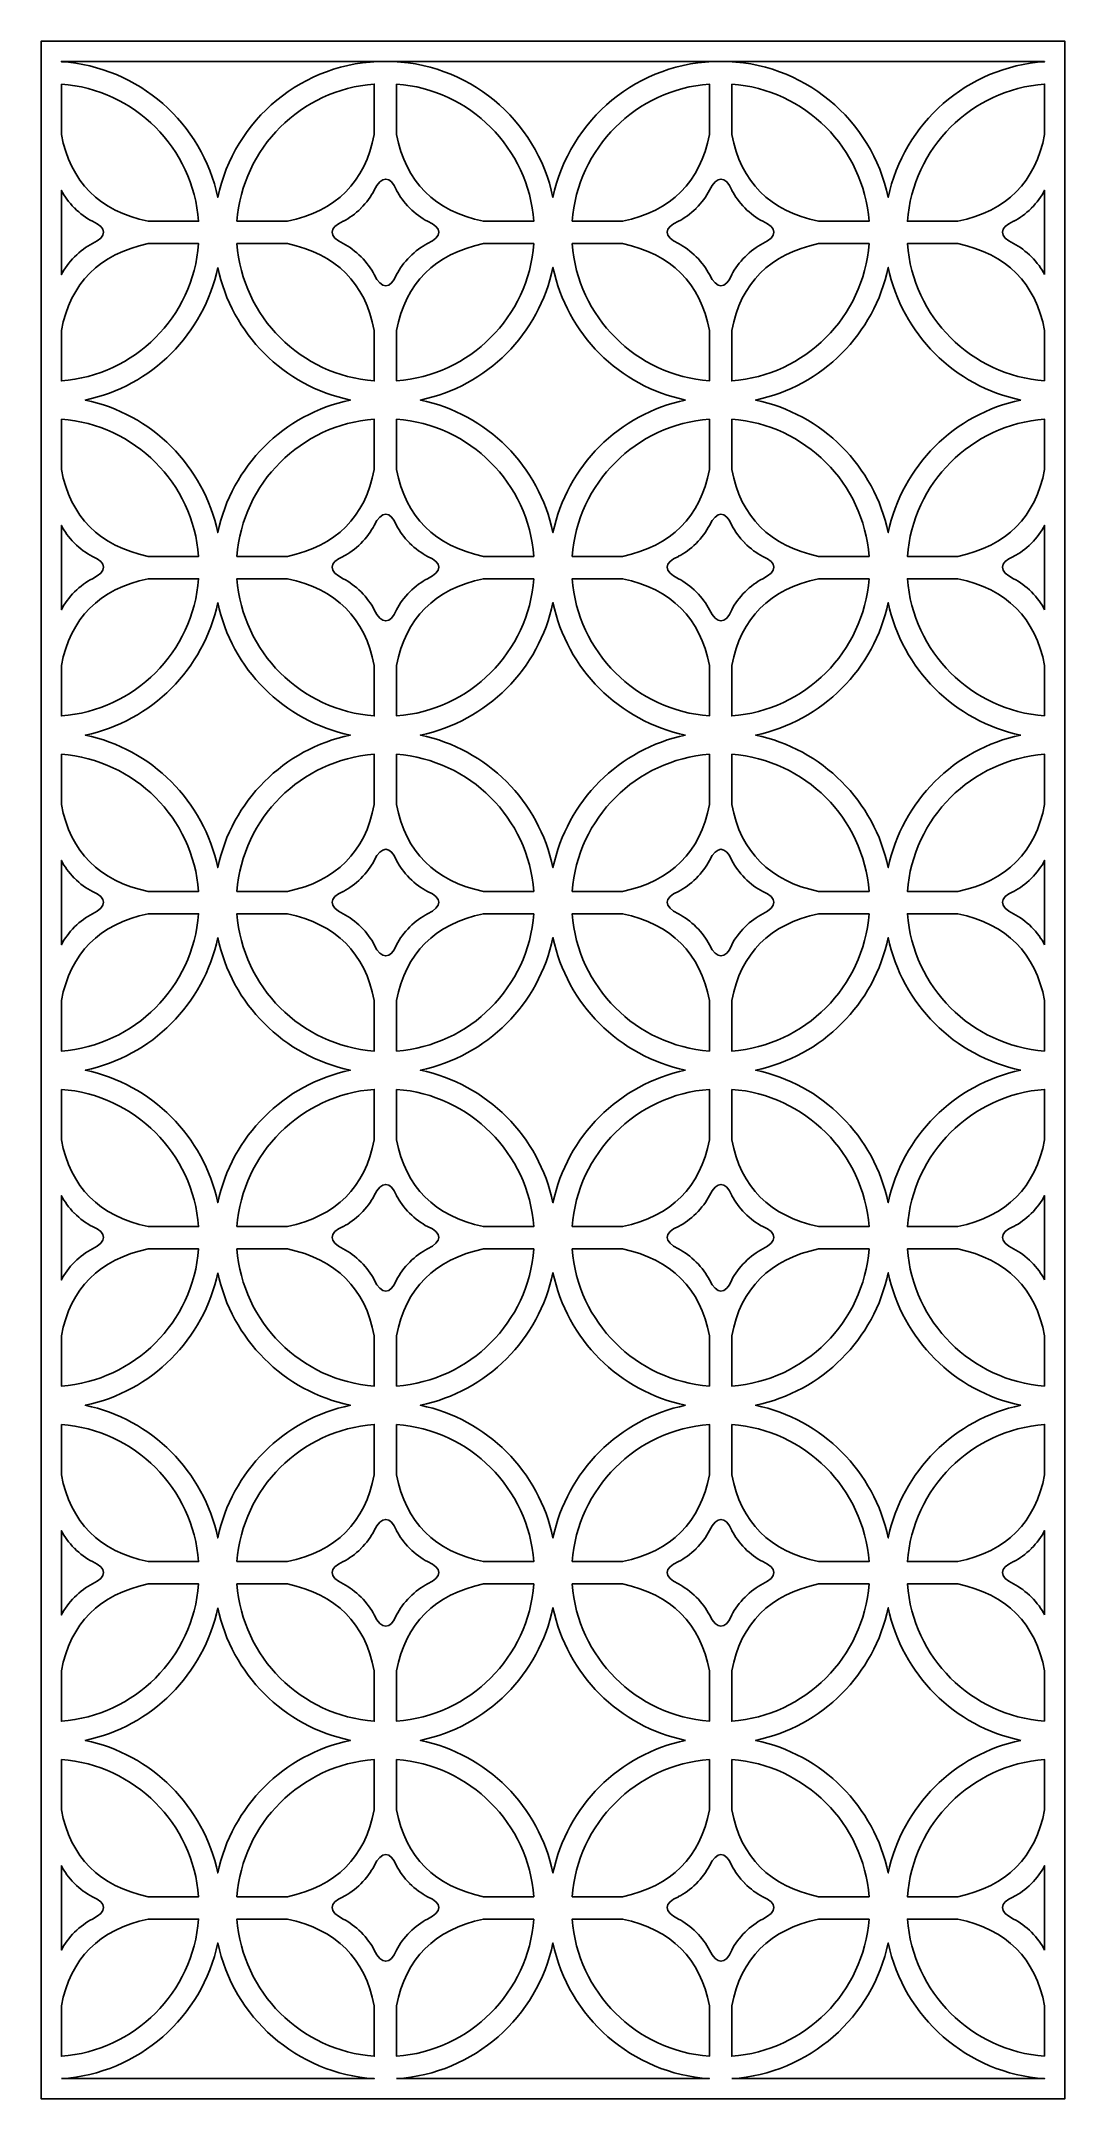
# Model space of a CAD drawing. Header units: centimetres. Extents: x -27 to -20.8, y -3.5 to 9.
import ezdxf

# ---------------------------------------------------------------- set-up
doc = ezdxf.new("R2010")
doc.units = ezdxf.units.CM
doc.header["$MEASUREMENT"] = 0
doc.layers.add('layer 1', color=7, linetype='Continuous')

msp = doc.modelspace()

# ---------------------------------------------------------------- linework, layer by layer
at = {"layer": 'layer 1', "color": 250}
for points, knots in [([(-20.78282, -3.44175), (-20.78282, -3.44175), (-20.78282, -3.3769), (-20.78282, -3.3769), (-20.78282, -3.3769), (-20.78282, -3.3769), (-20.78282, 8.87818), (-20.78282, 8.87818), (-20.78282, 8.87818), (-20.78282, 8.87818), (-20.78282, 9.00077), (-20.78282, 9.00077), (-20.78282, 9.00077), (-20.78282, 9.00077), (-20.90541, 9.00077), (-20.90541, 9.00077), (-20.90541, 9.00077), (-20.90541, 9.00077), (-26.87655, 9.00077), (-26.87655, 9.00077), (-26.87655, 9.00077), (-26.87655, 9.00077), (-26.99914, 9.00077), (-26.99914, 9.00077), (-26.99914, 9.00077), (-26.99914, 9.00077), (-26.99914, -3.49949), (-26.99914, -3.49949), (-26.99914, -3.49949), (-26.99914, -3.49949), (-26.87655, -3.49949), (-26.87655, -3.49949), (-26.87655, -3.49949), (-26.87655, -3.49949), (-20.78282, -3.49949), (-20.78282, -3.49949), (-20.78282, -3.49949), (-20.78282, -3.49949), (-20.78282, -3.44175), (-20.78282, -3.44175)], [0, 0, 0, 0, 0.09090909, 0.09090909, 0.09090909, 0.09090909, 0.18181818, 0.18181818, 0.18181818, 0.18181818, 0.27272727, 0.27272727, 0.27272727, 0.27272727, 0.36363636, 0.36363636, 0.36363636, 0.36363636, 0.45454545, 0.45454545, 0.45454545, 0.45454545, 0.54545455, 0.54545455, 0.54545455, 0.54545455, 0.63636364, 0.63636364, 0.63636364, 0.63636364, 0.72727273, 0.72727273, 0.72727273, 0.72727273, 0.81818182, 0.81818182, 0.81818182, 0.81818182, 1, 1, 1, 1]), ([(-20.90541, 8.87818), (-20.90541, 8.87818), (-20.90541, 8.87598), (-20.90541, 8.87598), (-20.90541, 8.87598), (-21.37617, 8.84564), (-21.7617, 8.50179), (-21.85537, 8.05111), (-21.85537, 8.05111), (-21.9535, 8.52326), (-22.37197, 8.87818), (-22.87318, 8.87818), (-22.87318, 8.87818), (-22.87318, 8.87818), (-24.9088, 8.87818), (-24.9088, 8.87818), (-24.9088, 8.87818), (-25.41001, 8.87818), (-25.82847, 8.52326), (-25.9266, 8.05111), (-25.9266, 8.05111), (-26.02027, 8.50179), (-26.40579, 8.84563), (-26.87655, 8.87598), (-26.87655, 8.87598), (-26.87655, 8.87598), (-26.87655, 8.87818), (-26.87655, 8.87818), (-26.87655, 8.87818), (-26.87655, 8.87818), (-24.9088, 8.87818), (-24.9088, 8.87818), (-24.9088, 8.87818), (-24.40758, 8.87818), (-23.98912, 8.52326), (-23.89099, 8.05111), (-23.89099, 8.05111), (-23.79286, 8.52326), (-23.37439, 8.87818), (-22.87318, 8.87818), (-22.87318, 8.87818), (-22.87318, 8.87818), (-20.90541, 8.87818), (-20.90541, 8.87818)], [0, 0, 0, 0, 0.08333333, 0.08333333, 0.08333333, 0.08333333, 0.16666667, 0.16666667, 0.16666667, 0.16666667, 0.25, 0.25, 0.25, 0.25, 0.33333333, 0.33333333, 0.33333333, 0.33333333, 0.41666667, 0.41666667, 0.41666667, 0.41666667, 0.5, 0.5, 0.5, 0.5, 0.58333333, 0.58333333, 0.58333333, 0.58333333, 0.66666667, 0.66666667, 0.66666667, 0.66666667, 0.75, 0.75, 0.75, 0.75, 0.83333333, 0.83333333, 0.83333333, 0.83333333, 1, 1, 1, 1]), ([(-26.87655, 8.73993), (-26.43153, 8.70686), (-26.07612, 8.35145), (-26.04307, 7.90644), (-26.04307, 7.90644), (-26.04307, 7.90644), (-26.34911, 7.90644), (-26.34911, 7.90644), (-26.34911, 7.90644), (-26.64579, 7.96955), (-26.8216, 8.14535), (-26.87655, 8.43388), (-26.87655, 8.43388), (-26.87655, 8.43388), (-26.87655, 8.73993), (-26.87655, 8.73993)], [0, 0, 0, 0, 0.2, 0.2, 0.2, 0.2, 0.4, 0.4, 0.4, 0.4, 0.6, 0.6, 0.6, 0.6, 1, 1, 1, 1]), ([(-25.81011, 7.90644), (-25.81011, 7.90644), (-25.50408, 7.90644), (-25.50408, 7.90644), (-25.50408, 7.90644), (-25.2074, 7.96955), (-25.03159, 8.14535), (-24.97664, 8.43388), (-24.97664, 8.43388), (-24.97664, 8.43388), (-24.97664, 8.73993), (-24.97664, 8.73993), (-24.97664, 8.73993), (-25.42166, 8.70686), (-25.77706, 8.35145), (-25.81011, 7.90644)], [0, 0, 0, 0, 0.2, 0.2, 0.2, 0.2, 0.4, 0.4, 0.4, 0.4, 0.6, 0.6, 0.6, 0.6, 1, 1, 1, 1]), ([(-24.84094, 8.73993), (-24.84094, 8.73993), (-24.84094, 8.43388), (-24.84094, 8.43388), (-24.84094, 8.43388), (-24.78599, 8.14535), (-24.61018, 7.96955), (-24.3135, 7.90644), (-24.3135, 7.90644), (-24.3135, 7.90644), (-24.00745, 7.90644), (-24.00745, 7.90644), (-24.00745, 7.90644), (-24.04051, 8.35145), (-24.39592, 8.70686), (-24.84094, 8.73993)], [0, 0, 0, 0, 0.2, 0.2, 0.2, 0.2, 0.4, 0.4, 0.4, 0.4, 0.6, 0.6, 0.6, 0.6, 1, 1, 1, 1]), ([(-23.7745, 7.90644), (-23.7745, 7.90644), (-23.46846, 7.90644), (-23.46846, 7.90644), (-23.46846, 7.90644), (-23.17178, 7.96955), (-22.99598, 8.14535), (-22.94103, 8.43388), (-22.94103, 8.43388), (-22.94103, 8.43388), (-22.94103, 8.73993), (-22.94103, 8.73993), (-22.94103, 8.73993), (-23.38604, 8.70686), (-23.74144, 8.35145), (-23.7745, 7.90644)], [0, 0, 0, 0, 0.2, 0.2, 0.2, 0.2, 0.4, 0.4, 0.4, 0.4, 0.6, 0.6, 0.6, 0.6, 1, 1, 1, 1]), ([(-22.80532, 8.73993), (-22.80532, 8.73993), (-22.80532, 8.43388), (-22.80532, 8.43388), (-22.80532, 8.43388), (-22.75037, 8.14535), (-22.57456, 7.96955), (-22.27788, 7.90644), (-22.27788, 7.90644), (-22.27788, 7.90644), (-21.97183, 7.90644), (-21.97183, 7.90644), (-21.97183, 7.90644), (-22.00489, 8.35145), (-22.3603, 8.70686), (-22.80532, 8.73993)], [0, 0, 0, 0, 0.2, 0.2, 0.2, 0.2, 0.4, 0.4, 0.4, 0.4, 0.6, 0.6, 0.6, 0.6, 1, 1, 1, 1]), ([(-20.90541, 8.43388), (-20.96036, 8.14535), (-21.13617, 7.96955), (-21.43285, 7.90644), (-21.43285, 7.90644), (-21.43285, 7.90644), (-21.73888, 7.90644), (-21.73888, 7.90644), (-21.73888, 7.90644), (-21.70583, 8.35145), (-21.35042, 8.70686), (-20.90541, 8.73993), (-20.90541, 8.73993), (-20.90541, 8.73993), (-20.90541, 8.43388), (-20.90541, 8.43388)], [0, 0, 0, 0, 0.2, 0.2, 0.2, 0.2, 0.4, 0.4, 0.4, 0.4, 0.6, 0.6, 0.6, 0.6, 1, 1, 1, 1]), ([(-24.97664, 8.09461), (-24.93375, 8.18506), (-24.87789, 8.1853), (-24.84094, 8.09461), (-24.84094, 8.09461), (-24.84094, 8.09461), (-24.84092, 8.09459), (-24.84092, 8.09459), (-24.84092, 8.09459), (-24.84092, 8.09459), (-24.84092, 8.09461), (-24.84092, 8.09461), (-24.84092, 8.09461), (-24.84092, 8.09461), (-24.84054, 8.09384), (-24.84054, 8.09384), (-24.84054, 8.09384), (-24.8227, 8.05866), (-24.79518, 8.02129), (-24.7625, 7.98804), (-24.7625, 7.98804), (-24.7625, 7.98804), (-24.76248, 7.98802), (-24.76248, 7.98802), (-24.76248, 7.98802), (-24.76248, 7.98802), (-24.76198, 7.98751), (-24.76198, 7.98751), (-24.76198, 7.98751), (-24.72782, 7.95346), (-24.68908, 7.92474), (-24.65275, 7.90646), (-24.65275, 7.90646), (-24.56207, 7.8695), (-24.56231, 7.81364), (-24.65275, 7.77075), (-24.65275, 7.77075), (-24.65275, 7.77075), (-24.65275, 7.77074), (-24.65275, 7.77074), (-24.65275, 7.77074), (-24.65275, 7.77074), (-24.65278, 7.77073), (-24.65278, 7.77073), (-24.65278, 7.77073), (-24.65278, 7.77073), (-24.65276, 7.77073), (-24.65276, 7.77073), (-24.65276, 7.77073), (-24.68855, 7.75264), (-24.72677, 7.72449), (-24.7606, 7.69108), (-24.7606, 7.69108), (-24.79434, 7.65709), (-24.82275, 7.61864), (-24.84091, 7.58257), (-24.84091, 7.58257), (-24.87787, 7.49188), (-24.93372, 7.49212), (-24.97662, 7.58257), (-24.97662, 7.58257), (-24.97662, 7.58257), (-24.97663, 7.58257), (-24.97663, 7.58257), (-24.97663, 7.58257), (-24.97663, 7.58257), (-24.97664, 7.58259), (-24.97664, 7.58259), (-24.97664, 7.58259), (-24.97664, 7.58259), (-24.97664, 7.58258), (-24.97664, 7.58258), (-24.97664, 7.58258), (-24.99473, 7.61836), (-25.02287, 7.65659), (-25.05629, 7.69041), (-25.05629, 7.69041), (-25.09028, 7.72415), (-25.12873, 7.75256), (-25.1648, 7.77073), (-25.1648, 7.77073), (-25.25525, 7.81362), (-25.25549, 7.86948), (-25.1648, 7.90643), (-25.1648, 7.90643), (-25.1648, 7.90643), (-25.16478, 7.90644), (-25.16478, 7.90644), (-25.16478, 7.90644), (-25.16478, 7.90644), (-25.1648, 7.90644), (-25.1648, 7.90644), (-25.1648, 7.90644), (-25.1648, 7.90644), (-25.16403, 7.90682), (-25.16403, 7.90682), (-25.16403, 7.90682), (-25.12885, 7.92464), (-25.09149, 7.95219), (-25.05821, 7.98488), (-25.05821, 7.98488), (-25.05821, 7.98488), (-25.05816, 7.98493), (-25.05816, 7.98493), (-25.05816, 7.98493), (-25.05816, 7.98493), (-25.05767, 7.98543), (-25.05767, 7.98543), (-25.05767, 7.98543), (-25.0236, 8.01959), (-24.99493, 8.05829), (-24.97664, 8.09461)], [0, 0, 0, 0, 0.03448276, 0.03448276, 0.03448276, 0.03448276, 0.06896552, 0.06896552, 0.06896552, 0.06896552, 0.10344828, 0.10344828, 0.10344828, 0.10344828, 0.13793103, 0.13793103, 0.13793103, 0.13793103, 0.17241379, 0.17241379, 0.17241379, 0.17241379, 0.20689655, 0.20689655, 0.20689655, 0.20689655, 0.24137931, 0.24137931, 0.24137931, 0.24137931, 0.27586207, 0.27586207, 0.27586207, 0.27586207, 0.31034483, 0.31034483, 0.31034483, 0.31034483, 0.34482759, 0.34482759, 0.34482759, 0.34482759, 0.37931034, 0.37931034, 0.37931034, 0.37931034, 0.4137931, 0.4137931, 0.4137931, 0.4137931, 0.44827586, 0.44827586, 0.44827586, 0.44827586, 0.48275862, 0.48275862, 0.48275862, 0.48275862, 0.51724138, 0.51724138, 0.51724138, 0.51724138, 0.55172414, 0.55172414, 0.55172414, 0.55172414, 0.5862069, 0.5862069, 0.5862069, 0.5862069, 0.62068966, 0.62068966, 0.62068966, 0.62068966, 0.65517241, 0.65517241, 0.65517241, 0.65517241, 0.68965517, 0.68965517, 0.68965517, 0.68965517, 0.72413793, 0.72413793, 0.72413793, 0.72413793, 0.75862069, 0.75862069, 0.75862069, 0.75862069, 0.79310345, 0.79310345, 0.79310345, 0.79310345, 0.82758621, 0.82758621, 0.82758621, 0.82758621, 0.86206897, 0.86206897, 0.86206897, 0.86206897, 0.89655172, 0.89655172, 0.89655172, 0.89655172, 0.93103448, 0.93103448, 0.93103448, 0.93103448, 1, 1, 1, 1]), ([(-22.94103, 8.09461), (-22.89813, 8.18506), (-22.84228, 8.1853), (-22.80532, 8.09461), (-22.80532, 8.09461), (-22.80532, 8.09461), (-22.80531, 8.09459), (-22.80531, 8.09459), (-22.80531, 8.09459), (-22.80531, 8.09459), (-22.80531, 8.09461), (-22.80531, 8.09461), (-22.80531, 8.09461), (-22.80531, 8.09461), (-22.80492, 8.09384), (-22.80492, 8.09384), (-22.80492, 8.09384), (-22.78709, 8.05866), (-22.75956, 8.02129), (-22.72688, 7.98804), (-22.72688, 7.98804), (-22.72688, 7.98804), (-22.72687, 7.98802), (-22.72687, 7.98802), (-22.72687, 7.98802), (-22.72687, 7.98802), (-22.72636, 7.98751), (-22.72636, 7.98751), (-22.72636, 7.98751), (-22.69221, 7.95346), (-22.65346, 7.92474), (-22.61714, 7.90646), (-22.61714, 7.90646), (-22.52645, 7.8695), (-22.52669, 7.81364), (-22.61714, 7.77075), (-22.61714, 7.77075), (-22.61714, 7.77075), (-22.61714, 7.77074), (-22.61714, 7.77074), (-22.61714, 7.77074), (-22.61714, 7.77074), (-22.61716, 7.77073), (-22.61716, 7.77073), (-22.61716, 7.77073), (-22.61716, 7.77073), (-22.61715, 7.77073), (-22.61715, 7.77073), (-22.61715, 7.77073), (-22.65293, 7.75264), (-22.69115, 7.72449), (-22.72498, 7.69108), (-22.72498, 7.69108), (-22.75873, 7.65709), (-22.78713, 7.61864), (-22.8053, 7.58257), (-22.8053, 7.58257), (-22.84225, 7.49188), (-22.89811, 7.49212), (-22.941, 7.58257), (-22.941, 7.58257), (-22.941, 7.58257), (-22.94101, 7.58257), (-22.94101, 7.58257), (-22.94101, 7.58257), (-22.94101, 7.58257), (-22.94103, 7.58259), (-22.94103, 7.58259), (-22.94103, 7.58259), (-22.94103, 7.58259), (-22.94103, 7.58258), (-22.94103, 7.58258), (-22.94103, 7.58258), (-22.9591, 7.61836), (-22.98726, 7.65659), (-23.02068, 7.69041), (-23.02068, 7.69041), (-23.05466, 7.72415), (-23.09311, 7.75256), (-23.12919, 7.77073), (-23.12919, 7.77073), (-23.21963, 7.81362), (-23.21987, 7.86948), (-23.12919, 7.90643), (-23.12919, 7.90643), (-23.12919, 7.90643), (-23.12916, 7.90644), (-23.12916, 7.90644), (-23.12916, 7.90644), (-23.12916, 7.90644), (-23.12919, 7.90644), (-23.12919, 7.90644), (-23.12919, 7.90644), (-23.12919, 7.90644), (-23.12842, 7.90682), (-23.12842, 7.90682), (-23.12842, 7.90682), (-23.09324, 7.92464), (-23.05587, 7.95219), (-23.02259, 7.98488), (-23.02259, 7.98488), (-23.02259, 7.98488), (-23.02254, 7.98493), (-23.02254, 7.98493), (-23.02254, 7.98493), (-23.02254, 7.98493), (-23.02205, 7.98543), (-23.02205, 7.98543), (-23.02205, 7.98543), (-22.98798, 8.01959), (-22.95931, 8.05829), (-22.94103, 8.09461)], [0, 0, 0, 0, 0.03448276, 0.03448276, 0.03448276, 0.03448276, 0.06896552, 0.06896552, 0.06896552, 0.06896552, 0.10344828, 0.10344828, 0.10344828, 0.10344828, 0.13793103, 0.13793103, 0.13793103, 0.13793103, 0.17241379, 0.17241379, 0.17241379, 0.17241379, 0.20689655, 0.20689655, 0.20689655, 0.20689655, 0.24137931, 0.24137931, 0.24137931, 0.24137931, 0.27586207, 0.27586207, 0.27586207, 0.27586207, 0.31034483, 0.31034483, 0.31034483, 0.31034483, 0.34482759, 0.34482759, 0.34482759, 0.34482759, 0.37931034, 0.37931034, 0.37931034, 0.37931034, 0.4137931, 0.4137931, 0.4137931, 0.4137931, 0.44827586, 0.44827586, 0.44827586, 0.44827586, 0.48275862, 0.48275862, 0.48275862, 0.48275862, 0.51724138, 0.51724138, 0.51724138, 0.51724138, 0.55172414, 0.55172414, 0.55172414, 0.55172414, 0.5862069, 0.5862069, 0.5862069, 0.5862069, 0.62068966, 0.62068966, 0.62068966, 0.62068966, 0.65517241, 0.65517241, 0.65517241, 0.65517241, 0.68965517, 0.68965517, 0.68965517, 0.68965517, 0.72413793, 0.72413793, 0.72413793, 0.72413793, 0.75862069, 0.75862069, 0.75862069, 0.75862069, 0.79310345, 0.79310345, 0.79310345, 0.79310345, 0.82758621, 0.82758621, 0.82758621, 0.82758621, 0.86206897, 0.86206897, 0.86206897, 0.86206897, 0.89655172, 0.89655172, 0.89655172, 0.89655172, 0.93103448, 0.93103448, 0.93103448, 0.93103448, 1, 1, 1, 1]), ([(-26.87655, 8.09461), (-26.87655, 8.09461), (-26.87654, 8.09459), (-26.87654, 8.09459), (-26.87654, 8.09459), (-26.87654, 8.09459), (-26.87654, 8.09461), (-26.87654, 8.09461), (-26.87654, 8.09461), (-26.87654, 8.09461), (-26.87615, 8.09384), (-26.87615, 8.09384), (-26.87615, 8.09384), (-26.85832, 8.05866), (-26.83079, 8.02129), (-26.79811, 7.98804), (-26.79811, 7.98804), (-26.79811, 7.98804), (-26.7981, 7.98802), (-26.7981, 7.98802), (-26.7981, 7.98802), (-26.7981, 7.98802), (-26.79759, 7.98751), (-26.79759, 7.98751), (-26.79759, 7.98751), (-26.76344, 7.95346), (-26.7247, 7.92474), (-26.68837, 7.90646), (-26.68837, 7.90646), (-26.59769, 7.8695), (-26.59792, 7.81364), (-26.68837, 7.77075), (-26.68837, 7.77075), (-26.68837, 7.77075), (-26.68837, 7.77074), (-26.68837, 7.77074), (-26.68837, 7.77074), (-26.68837, 7.77074), (-26.68839, 7.77073), (-26.68839, 7.77073), (-26.68839, 7.77073), (-26.68839, 7.77073), (-26.68838, 7.77073), (-26.68838, 7.77073), (-26.68838, 7.77073), (-26.72416, 7.75264), (-26.76239, 7.72449), (-26.79621, 7.69108), (-26.79621, 7.69108), (-26.82996, 7.65709), (-26.85837, 7.61864), (-26.87653, 7.58257), (-26.87653, 7.58257), (-26.87653, 7.58257), (-26.87655, 7.58251), (-26.87655, 7.58251), (-26.87655, 7.58251), (-26.87655, 7.58251), (-26.87655, 8.09461), (-26.87655, 8.09461)], [0, 0, 0, 0, 0.0625, 0.0625, 0.0625, 0.0625, 0.125, 0.125, 0.125, 0.125, 0.1875, 0.1875, 0.1875, 0.1875, 0.25, 0.25, 0.25, 0.25, 0.3125, 0.3125, 0.3125, 0.3125, 0.375, 0.375, 0.375, 0.375, 0.4375, 0.4375, 0.4375, 0.4375, 0.5, 0.5, 0.5, 0.5, 0.5625, 0.5625, 0.5625, 0.5625, 0.625, 0.625, 0.625, 0.625, 0.6875, 0.6875, 0.6875, 0.6875, 0.75, 0.75, 0.75, 0.75, 0.8125, 0.8125, 0.8125, 0.8125, 0.875, 0.875, 0.875, 0.875, 1, 1, 1, 1]), ([(-20.90541, 7.58258), (-20.92349, 7.61836), (-20.95164, 7.65659), (-20.98506, 7.69041), (-20.98506, 7.69041), (-21.01904, 7.72415), (-21.05749, 7.75256), (-21.09357, 7.77073), (-21.09357, 7.77073), (-21.18402, 7.81362), (-21.18425, 7.86948), (-21.09357, 7.90643), (-21.09357, 7.90643), (-21.09357, 7.90643), (-21.09355, 7.90644), (-21.09355, 7.90644), (-21.09355, 7.90644), (-21.09355, 7.90644), (-21.09357, 7.90644), (-21.09357, 7.90644), (-21.09357, 7.90644), (-21.09357, 7.90644), (-21.0928, 7.90682), (-21.0928, 7.90682), (-21.0928, 7.90682), (-21.05762, 7.92464), (-21.02025, 7.95219), (-20.98698, 7.98488), (-20.98698, 7.98488), (-20.98698, 7.98488), (-20.98692, 7.98493), (-20.98692, 7.98493), (-20.98692, 7.98493), (-20.98692, 7.98493), (-20.98644, 7.98543), (-20.98644, 7.98543), (-20.98644, 7.98543), (-20.95236, 8.01959), (-20.9237, 8.05829), (-20.90541, 8.09461), (-20.90541, 8.09461), (-20.90541, 8.09461), (-20.90541, 7.58258), (-20.90541, 7.58258)], [0, 0, 0, 0, 0.08333333, 0.08333333, 0.08333333, 0.08333333, 0.16666667, 0.16666667, 0.16666667, 0.16666667, 0.25, 0.25, 0.25, 0.25, 0.33333333, 0.33333333, 0.33333333, 0.33333333, 0.41666667, 0.41666667, 0.41666667, 0.41666667, 0.5, 0.5, 0.5, 0.5, 0.58333333, 0.58333333, 0.58333333, 0.58333333, 0.66666667, 0.66666667, 0.66666667, 0.66666667, 0.75, 0.75, 0.75, 0.75, 0.83333333, 0.83333333, 0.83333333, 0.83333333, 1, 1, 1, 1]), ([(-26.87655, 7.24331), (-26.8216, 7.53183), (-26.64581, 7.70762), (-26.34917, 7.77074), (-26.34917, 7.77074), (-26.34917, 7.77074), (-26.04306, 7.77074), (-26.04306, 7.77074), (-26.04306, 7.77074), (-26.0761, 7.32571), (-26.43152, 6.97028), (-26.87655, 6.93722), (-26.87655, 6.93722), (-26.87655, 6.93722), (-26.87655, 7.24331), (-26.87655, 7.24331)], [0, 0, 0, 0, 0.2, 0.2, 0.2, 0.2, 0.4, 0.4, 0.4, 0.4, 0.6, 0.6, 0.6, 0.6, 1, 1, 1, 1]), ([(-24.97664, 7.24331), (-25.03159, 7.53183), (-25.20738, 7.70762), (-25.50403, 7.77074), (-25.50403, 7.77074), (-25.50403, 7.77074), (-25.81013, 7.77074), (-25.81013, 7.77074), (-25.81013, 7.77074), (-25.77708, 7.32571), (-25.42166, 6.97028), (-24.97664, 6.93722), (-24.97664, 6.93722), (-24.97664, 6.93722), (-24.97664, 7.24331), (-24.97664, 7.24331)], [0, 0, 0, 0, 0.2, 0.2, 0.2, 0.2, 0.4, 0.4, 0.4, 0.4, 0.6, 0.6, 0.6, 0.6, 1, 1, 1, 1]), ([(-24.00744, 7.77074), (-24.00744, 7.77074), (-24.31355, 7.77074), (-24.31355, 7.77074), (-24.31355, 7.77074), (-24.6102, 7.70762), (-24.78599, 7.53183), (-24.84094, 7.24331), (-24.84094, 7.24331), (-24.84094, 7.24331), (-24.84094, 6.93722), (-24.84094, 6.93722), (-24.84094, 6.93722), (-24.3959, 6.97028), (-24.04049, 7.32571), (-24.00744, 7.77074)], [0, 0, 0, 0, 0.2, 0.2, 0.2, 0.2, 0.4, 0.4, 0.4, 0.4, 0.6, 0.6, 0.6, 0.6, 1, 1, 1, 1]), ([(-22.94103, 7.24331), (-22.99598, 7.53183), (-23.17176, 7.70762), (-23.46841, 7.77074), (-23.46841, 7.77074), (-23.46841, 7.77074), (-23.77451, 7.77074), (-23.77451, 7.77074), (-23.77451, 7.77074), (-23.74146, 7.32571), (-23.38605, 6.97028), (-22.94103, 6.93722), (-22.94103, 6.93722), (-22.94103, 6.93722), (-22.94103, 7.24331), (-22.94103, 7.24331)], [0, 0, 0, 0, 0.2, 0.2, 0.2, 0.2, 0.4, 0.4, 0.4, 0.4, 0.6, 0.6, 0.6, 0.6, 1, 1, 1, 1]), ([(-21.97182, 7.77074), (-21.97182, 7.77074), (-22.27793, 7.77074), (-22.27793, 7.77074), (-22.27793, 7.77074), (-22.57458, 7.70762), (-22.75037, 7.53183), (-22.80532, 7.24331), (-22.80532, 7.24331), (-22.80532, 7.24331), (-22.80532, 6.93722), (-22.80532, 6.93722), (-22.80532, 6.93722), (-22.36029, 6.97028), (-22.00487, 7.32571), (-21.97182, 7.77074)], [0, 0, 0, 0, 0.2, 0.2, 0.2, 0.2, 0.4, 0.4, 0.4, 0.4, 0.6, 0.6, 0.6, 0.6, 1, 1, 1, 1]), ([(-20.90541, 6.93722), (-21.35043, 6.97028), (-21.70585, 7.32571), (-21.73889, 7.77074), (-21.73889, 7.77074), (-21.73889, 7.77074), (-21.43279, 7.77074), (-21.43279, 7.77074), (-21.43279, 7.77074), (-21.13614, 7.70762), (-20.96036, 7.53183), (-20.90541, 7.24331), (-20.90541, 7.24331), (-20.90541, 7.24331), (-20.90541, 6.93722), (-20.90541, 6.93722)], [0, 0, 0, 0, 0.2, 0.2, 0.2, 0.2, 0.4, 0.4, 0.4, 0.4, 0.6, 0.6, 0.6, 0.6, 1, 1, 1, 1]), ([(-25.92659, 7.62611), (-25.84274, 7.22255), (-25.52487, 6.90465), (-25.12132, 6.82077), (-25.12132, 6.82077), (-25.52487, 6.73691), (-25.84273, 6.419), (-25.92659, 6.01545), (-25.92659, 6.01545), (-26.01045, 6.41902), (-26.32836, 6.7369), (-26.73193, 6.82076), (-26.73193, 6.82076), (-26.32836, 6.90462), (-26.01045, 7.22252), (-25.92659, 7.62611)], [0, 0, 0, 0, 0.2, 0.2, 0.2, 0.2, 0.4, 0.4, 0.4, 0.4, 0.6, 0.6, 0.6, 0.6, 1, 1, 1, 1]), ([(-23.08566, 6.82076), (-23.48923, 6.7369), (-23.80714, 6.41902), (-23.891, 6.01545), (-23.891, 6.01545), (-23.97486, 6.419), (-24.29272, 6.7369), (-24.69628, 6.82077), (-24.69628, 6.82077), (-24.29272, 6.90465), (-23.97486, 7.22255), (-23.891, 7.62611), (-23.891, 7.62611), (-23.80714, 7.22253), (-23.48924, 6.90462), (-23.08566, 6.82076)], [0, 0, 0, 0, 0.2, 0.2, 0.2, 0.2, 0.4, 0.4, 0.4, 0.4, 0.6, 0.6, 0.6, 0.6, 1, 1, 1, 1]), ([(-21.05004, 6.82076), (-21.45361, 6.7369), (-21.77152, 6.41902), (-21.85538, 6.01545), (-21.85538, 6.01545), (-21.93924, 6.419), (-22.2571, 6.73691), (-22.66066, 6.82077), (-22.66066, 6.82077), (-22.2571, 6.90465), (-21.93924, 7.22255), (-21.85538, 7.62611), (-21.85538, 7.62611), (-21.77152, 7.22253), (-21.45362, 6.90462), (-21.05004, 6.82076)], [0, 0, 0, 0, 0.2, 0.2, 0.2, 0.2, 0.4, 0.4, 0.4, 0.4, 0.6, 0.6, 0.6, 0.6, 1, 1, 1, 1]), ([(-26.87655, 6.70431), (-26.43153, 6.67124), (-26.07612, 6.31584), (-26.04307, 5.87083), (-26.04307, 5.87083), (-26.04307, 5.87083), (-26.34911, 5.87083), (-26.34911, 5.87083), (-26.34911, 5.87083), (-26.64579, 5.93393), (-26.8216, 6.10973), (-26.87655, 6.39827), (-26.87655, 6.39827), (-26.87655, 6.39827), (-26.87655, 6.70431), (-26.87655, 6.70431)], [0, 0, 0, 0, 0.2, 0.2, 0.2, 0.2, 0.4, 0.4, 0.4, 0.4, 0.6, 0.6, 0.6, 0.6, 1, 1, 1, 1]), ([(-25.81011, 5.87083), (-25.81011, 5.87083), (-25.50408, 5.87083), (-25.50408, 5.87083), (-25.50408, 5.87083), (-25.2074, 5.93393), (-25.03159, 6.10973), (-24.97664, 6.39827), (-24.97664, 6.39827), (-24.97664, 6.39827), (-24.97664, 6.70431), (-24.97664, 6.70431), (-24.97664, 6.70431), (-25.42166, 6.67124), (-25.77706, 6.31584), (-25.81011, 5.87083)], [0, 0, 0, 0, 0.2, 0.2, 0.2, 0.2, 0.4, 0.4, 0.4, 0.4, 0.6, 0.6, 0.6, 0.6, 1, 1, 1, 1]), ([(-24.84094, 6.70431), (-24.84094, 6.70431), (-24.84094, 6.39827), (-24.84094, 6.39827), (-24.84094, 6.39827), (-24.78599, 6.10973), (-24.61018, 5.93393), (-24.3135, 5.87083), (-24.3135, 5.87083), (-24.3135, 5.87083), (-24.00745, 5.87083), (-24.00745, 5.87083), (-24.00745, 5.87083), (-24.04051, 6.31584), (-24.39592, 6.67124), (-24.84094, 6.70431)], [0, 0, 0, 0, 0.2, 0.2, 0.2, 0.2, 0.4, 0.4, 0.4, 0.4, 0.6, 0.6, 0.6, 0.6, 1, 1, 1, 1]), ([(-23.7745, 5.87083), (-23.7745, 5.87083), (-23.46846, 5.87083), (-23.46846, 5.87083), (-23.46846, 5.87083), (-23.17178, 5.93393), (-22.99598, 6.10973), (-22.94103, 6.39827), (-22.94103, 6.39827), (-22.94103, 6.39827), (-22.94103, 6.70431), (-22.94103, 6.70431), (-22.94103, 6.70431), (-23.38604, 6.67124), (-23.74144, 6.31584), (-23.7745, 5.87083)], [0, 0, 0, 0, 0.2, 0.2, 0.2, 0.2, 0.4, 0.4, 0.4, 0.4, 0.6, 0.6, 0.6, 0.6, 1, 1, 1, 1]), ([(-22.80532, 6.70431), (-22.80532, 6.70431), (-22.80532, 6.39827), (-22.80532, 6.39827), (-22.80532, 6.39827), (-22.75037, 6.10973), (-22.57456, 5.93393), (-22.27788, 5.87083), (-22.27788, 5.87083), (-22.27788, 5.87083), (-21.97183, 5.87083), (-21.97183, 5.87083), (-21.97183, 5.87083), (-22.00489, 6.31584), (-22.3603, 6.67124), (-22.80532, 6.70431)], [0, 0, 0, 0, 0.2, 0.2, 0.2, 0.2, 0.4, 0.4, 0.4, 0.4, 0.6, 0.6, 0.6, 0.6, 1, 1, 1, 1]), ([(-20.90541, 6.39827), (-20.96036, 6.10973), (-21.13617, 5.93393), (-21.43285, 5.87083), (-21.43285, 5.87083), (-21.43285, 5.87083), (-21.73888, 5.87083), (-21.73888, 5.87083), (-21.73888, 5.87083), (-21.70583, 6.31584), (-21.35042, 6.67124), (-20.90541, 6.70431), (-20.90541, 6.70431), (-20.90541, 6.70431), (-20.90541, 6.39827), (-20.90541, 6.39827)], [0, 0, 0, 0, 0.2, 0.2, 0.2, 0.2, 0.4, 0.4, 0.4, 0.4, 0.6, 0.6, 0.6, 0.6, 1, 1, 1, 1]), ([(-24.97664, 6.059), (-24.93375, 6.14945), (-24.87789, 6.14968), (-24.84094, 6.059), (-24.84094, 6.059), (-24.84094, 6.059), (-24.84092, 6.05897), (-24.84092, 6.05897), (-24.84092, 6.05897), (-24.84092, 6.05897), (-24.84092, 6.059), (-24.84092, 6.059), (-24.84092, 6.059), (-24.84092, 6.059), (-24.84054, 6.05822), (-24.84054, 6.05822), (-24.84054, 6.05822), (-24.8227, 6.02305), (-24.79518, 5.98567), (-24.7625, 5.95242), (-24.7625, 5.95242), (-24.7625, 5.95242), (-24.76248, 5.9524), (-24.76248, 5.9524), (-24.76248, 5.9524), (-24.76248, 5.9524), (-24.76198, 5.95189), (-24.76198, 5.95189), (-24.76198, 5.95189), (-24.72782, 5.91784), (-24.68908, 5.88913), (-24.65275, 5.87084), (-24.65275, 5.87084), (-24.56207, 5.83388), (-24.56231, 5.77803), (-24.65275, 5.73513), (-24.65275, 5.73513), (-24.65275, 5.73513), (-24.65275, 5.73512), (-24.65275, 5.73512), (-24.65275, 5.73512), (-24.65275, 5.73512), (-24.65278, 5.73511), (-24.65278, 5.73511), (-24.65278, 5.73511), (-24.65278, 5.73511), (-24.65276, 5.73511), (-24.65276, 5.73511), (-24.65276, 5.73511), (-24.68855, 5.71703), (-24.72677, 5.68888), (-24.7606, 5.65546), (-24.7606, 5.65546), (-24.79434, 5.62148), (-24.82275, 5.58303), (-24.84091, 5.54695), (-24.84091, 5.54695), (-24.87787, 5.45626), (-24.93372, 5.4565), (-24.97662, 5.54695), (-24.97662, 5.54695), (-24.97662, 5.54695), (-24.97663, 5.54695), (-24.97663, 5.54695), (-24.97663, 5.54695), (-24.97663, 5.54695), (-24.97664, 5.54697), (-24.97664, 5.54697), (-24.97664, 5.54697), (-24.97664, 5.54697), (-24.97664, 5.54696), (-24.97664, 5.54696), (-24.97664, 5.54696), (-24.99473, 5.58274), (-25.02287, 5.62097), (-25.05629, 5.65479), (-25.05629, 5.65479), (-25.09028, 5.68854), (-25.12873, 5.71695), (-25.1648, 5.73511), (-25.1648, 5.73511), (-25.25525, 5.778), (-25.25549, 5.83386), (-25.1648, 5.87082), (-25.1648, 5.87082), (-25.1648, 5.87082), (-25.16478, 5.87083), (-25.16478, 5.87083), (-25.16478, 5.87083), (-25.16478, 5.87083), (-25.1648, 5.87083), (-25.1648, 5.87083), (-25.1648, 5.87083), (-25.1648, 5.87083), (-25.16403, 5.8712), (-25.16403, 5.8712), (-25.16403, 5.8712), (-25.12885, 5.88902), (-25.09149, 5.91657), (-25.05821, 5.94927), (-25.05821, 5.94927), (-25.05821, 5.94927), (-25.05816, 5.94931), (-25.05816, 5.94931), (-25.05816, 5.94931), (-25.05816, 5.94931), (-25.05767, 5.94981), (-25.05767, 5.94981), (-25.05767, 5.94981), (-25.0236, 5.98397), (-24.99493, 6.02267), (-24.97664, 6.059)], [0, 0, 0, 0, 0.03448276, 0.03448276, 0.03448276, 0.03448276, 0.06896552, 0.06896552, 0.06896552, 0.06896552, 0.10344828, 0.10344828, 0.10344828, 0.10344828, 0.13793103, 0.13793103, 0.13793103, 0.13793103, 0.17241379, 0.17241379, 0.17241379, 0.17241379, 0.20689655, 0.20689655, 0.20689655, 0.20689655, 0.24137931, 0.24137931, 0.24137931, 0.24137931, 0.27586207, 0.27586207, 0.27586207, 0.27586207, 0.31034483, 0.31034483, 0.31034483, 0.31034483, 0.34482759, 0.34482759, 0.34482759, 0.34482759, 0.37931034, 0.37931034, 0.37931034, 0.37931034, 0.4137931, 0.4137931, 0.4137931, 0.4137931, 0.44827586, 0.44827586, 0.44827586, 0.44827586, 0.48275862, 0.48275862, 0.48275862, 0.48275862, 0.51724138, 0.51724138, 0.51724138, 0.51724138, 0.55172414, 0.55172414, 0.55172414, 0.55172414, 0.5862069, 0.5862069, 0.5862069, 0.5862069, 0.62068966, 0.62068966, 0.62068966, 0.62068966, 0.65517241, 0.65517241, 0.65517241, 0.65517241, 0.68965517, 0.68965517, 0.68965517, 0.68965517, 0.72413793, 0.72413793, 0.72413793, 0.72413793, 0.75862069, 0.75862069, 0.75862069, 0.75862069, 0.79310345, 0.79310345, 0.79310345, 0.79310345, 0.82758621, 0.82758621, 0.82758621, 0.82758621, 0.86206897, 0.86206897, 0.86206897, 0.86206897, 0.89655172, 0.89655172, 0.89655172, 0.89655172, 0.93103448, 0.93103448, 0.93103448, 0.93103448, 1, 1, 1, 1]), ([(-22.94103, 6.059), (-22.89813, 6.14945), (-22.84228, 6.14968), (-22.80532, 6.059), (-22.80532, 6.059), (-22.80532, 6.059), (-22.80531, 6.05897), (-22.80531, 6.05897), (-22.80531, 6.05897), (-22.80531, 6.05897), (-22.80531, 6.059), (-22.80531, 6.059), (-22.80531, 6.059), (-22.80531, 6.059), (-22.80492, 6.05822), (-22.80492, 6.05822), (-22.80492, 6.05822), (-22.78709, 6.02305), (-22.75956, 5.98567), (-22.72688, 5.95242), (-22.72688, 5.95242), (-22.72688, 5.95242), (-22.72687, 5.9524), (-22.72687, 5.9524), (-22.72687, 5.9524), (-22.72687, 5.9524), (-22.72636, 5.95189), (-22.72636, 5.95189), (-22.72636, 5.95189), (-22.69221, 5.91784), (-22.65346, 5.88913), (-22.61714, 5.87084), (-22.61714, 5.87084), (-22.52645, 5.83388), (-22.52669, 5.77803), (-22.61714, 5.73513), (-22.61714, 5.73513), (-22.61714, 5.73513), (-22.61714, 5.73512), (-22.61714, 5.73512), (-22.61714, 5.73512), (-22.61714, 5.73512), (-22.61716, 5.73511), (-22.61716, 5.73511), (-22.61716, 5.73511), (-22.61716, 5.73511), (-22.61715, 5.73511), (-22.61715, 5.73511), (-22.61715, 5.73511), (-22.65293, 5.71703), (-22.69115, 5.68888), (-22.72498, 5.65546), (-22.72498, 5.65546), (-22.75873, 5.62148), (-22.78713, 5.58303), (-22.8053, 5.54695), (-22.8053, 5.54695), (-22.84225, 5.45626), (-22.89811, 5.4565), (-22.941, 5.54695), (-22.941, 5.54695), (-22.941, 5.54695), (-22.94101, 5.54695), (-22.94101, 5.54695), (-22.94101, 5.54695), (-22.94101, 5.54695), (-22.94103, 5.54697), (-22.94103, 5.54697), (-22.94103, 5.54697), (-22.94103, 5.54697), (-22.94103, 5.54696), (-22.94103, 5.54696), (-22.94103, 5.54696), (-22.9591, 5.58274), (-22.98726, 5.62097), (-23.02068, 5.65479), (-23.02068, 5.65479), (-23.05466, 5.68854), (-23.09311, 5.71695), (-23.12919, 5.73511), (-23.12919, 5.73511), (-23.21963, 5.778), (-23.21987, 5.83386), (-23.12919, 5.87082), (-23.12919, 5.87082), (-23.12919, 5.87082), (-23.12916, 5.87083), (-23.12916, 5.87083), (-23.12916, 5.87083), (-23.12916, 5.87083), (-23.12919, 5.87083), (-23.12919, 5.87083), (-23.12919, 5.87083), (-23.12919, 5.87083), (-23.12842, 5.8712), (-23.12842, 5.8712), (-23.12842, 5.8712), (-23.09324, 5.88902), (-23.05587, 5.91657), (-23.02259, 5.94927), (-23.02259, 5.94927), (-23.02259, 5.94927), (-23.02254, 5.94931), (-23.02254, 5.94931), (-23.02254, 5.94931), (-23.02254, 5.94931), (-23.02205, 5.94981), (-23.02205, 5.94981), (-23.02205, 5.94981), (-22.98798, 5.98397), (-22.95931, 6.02267), (-22.94103, 6.059)], [0, 0, 0, 0, 0.03448276, 0.03448276, 0.03448276, 0.03448276, 0.06896552, 0.06896552, 0.06896552, 0.06896552, 0.10344828, 0.10344828, 0.10344828, 0.10344828, 0.13793103, 0.13793103, 0.13793103, 0.13793103, 0.17241379, 0.17241379, 0.17241379, 0.17241379, 0.20689655, 0.20689655, 0.20689655, 0.20689655, 0.24137931, 0.24137931, 0.24137931, 0.24137931, 0.27586207, 0.27586207, 0.27586207, 0.27586207, 0.31034483, 0.31034483, 0.31034483, 0.31034483, 0.34482759, 0.34482759, 0.34482759, 0.34482759, 0.37931034, 0.37931034, 0.37931034, 0.37931034, 0.4137931, 0.4137931, 0.4137931, 0.4137931, 0.44827586, 0.44827586, 0.44827586, 0.44827586, 0.48275862, 0.48275862, 0.48275862, 0.48275862, 0.51724138, 0.51724138, 0.51724138, 0.51724138, 0.55172414, 0.55172414, 0.55172414, 0.55172414, 0.5862069, 0.5862069, 0.5862069, 0.5862069, 0.62068966, 0.62068966, 0.62068966, 0.62068966, 0.65517241, 0.65517241, 0.65517241, 0.65517241, 0.68965517, 0.68965517, 0.68965517, 0.68965517, 0.72413793, 0.72413793, 0.72413793, 0.72413793, 0.75862069, 0.75862069, 0.75862069, 0.75862069, 0.79310345, 0.79310345, 0.79310345, 0.79310345, 0.82758621, 0.82758621, 0.82758621, 0.82758621, 0.86206897, 0.86206897, 0.86206897, 0.86206897, 0.89655172, 0.89655172, 0.89655172, 0.89655172, 0.93103448, 0.93103448, 0.93103448, 0.93103448, 1, 1, 1, 1]), ([(-26.87655, 6.059), (-26.87655, 6.059), (-26.87654, 6.05897), (-26.87654, 6.05897), (-26.87654, 6.05897), (-26.87654, 6.05897), (-26.87654, 6.059), (-26.87654, 6.059), (-26.87654, 6.059), (-26.87654, 6.059), (-26.87615, 6.05822), (-26.87615, 6.05822), (-26.87615, 6.05822), (-26.85832, 6.02305), (-26.83079, 5.98567), (-26.79811, 5.95242), (-26.79811, 5.95242), (-26.79811, 5.95242), (-26.7981, 5.9524), (-26.7981, 5.9524), (-26.7981, 5.9524), (-26.7981, 5.9524), (-26.79759, 5.95189), (-26.79759, 5.95189), (-26.79759, 5.95189), (-26.76344, 5.91784), (-26.7247, 5.88913), (-26.68837, 5.87084), (-26.68837, 5.87084), (-26.59769, 5.83388), (-26.59792, 5.77803), (-26.68837, 5.73513), (-26.68837, 5.73513), (-26.68837, 5.73513), (-26.68837, 5.73512), (-26.68837, 5.73512), (-26.68837, 5.73512), (-26.68837, 5.73512), (-26.68839, 5.73511), (-26.68839, 5.73511), (-26.68839, 5.73511), (-26.68839, 5.73511), (-26.68838, 5.73511), (-26.68838, 5.73511), (-26.68838, 5.73511), (-26.72416, 5.71703), (-26.76239, 5.68888), (-26.79621, 5.65546), (-26.79621, 5.65546), (-26.82996, 5.62148), (-26.85837, 5.58303), (-26.87653, 5.54695), (-26.87653, 5.54695), (-26.87653, 5.54695), (-26.87655, 5.54689), (-26.87655, 5.54689), (-26.87655, 5.54689), (-26.87655, 5.54689), (-26.87655, 6.059), (-26.87655, 6.059)], [0, 0, 0, 0, 0.0625, 0.0625, 0.0625, 0.0625, 0.125, 0.125, 0.125, 0.125, 0.1875, 0.1875, 0.1875, 0.1875, 0.25, 0.25, 0.25, 0.25, 0.3125, 0.3125, 0.3125, 0.3125, 0.375, 0.375, 0.375, 0.375, 0.4375, 0.4375, 0.4375, 0.4375, 0.5, 0.5, 0.5, 0.5, 0.5625, 0.5625, 0.5625, 0.5625, 0.625, 0.625, 0.625, 0.625, 0.6875, 0.6875, 0.6875, 0.6875, 0.75, 0.75, 0.75, 0.75, 0.8125, 0.8125, 0.8125, 0.8125, 0.875, 0.875, 0.875, 0.875, 1, 1, 1, 1]), ([(-20.90541, 5.54696), (-20.92349, 5.58274), (-20.95164, 5.62097), (-20.98506, 5.65479), (-20.98506, 5.65479), (-21.01904, 5.68854), (-21.05749, 5.71695), (-21.09357, 5.73511), (-21.09357, 5.73511), (-21.18402, 5.778), (-21.18425, 5.83386), (-21.09357, 5.87082), (-21.09357, 5.87082), (-21.09357, 5.87082), (-21.09355, 5.87083), (-21.09355, 5.87083), (-21.09355, 5.87083), (-21.09355, 5.87083), (-21.09357, 5.87083), (-21.09357, 5.87083), (-21.09357, 5.87083), (-21.09357, 5.87083), (-21.0928, 5.8712), (-21.0928, 5.8712), (-21.0928, 5.8712), (-21.05762, 5.88902), (-21.02025, 5.91657), (-20.98698, 5.94927), (-20.98698, 5.94927), (-20.98698, 5.94927), (-20.98692, 5.94931), (-20.98692, 5.94931), (-20.98692, 5.94931), (-20.98692, 5.94931), (-20.98644, 5.94981), (-20.98644, 5.94981), (-20.98644, 5.94981), (-20.95236, 5.98397), (-20.9237, 6.02267), (-20.90541, 6.059), (-20.90541, 6.059), (-20.90541, 6.059), (-20.90541, 5.54696), (-20.90541, 5.54696)], [0, 0, 0, 0, 0.08333333, 0.08333333, 0.08333333, 0.08333333, 0.16666667, 0.16666667, 0.16666667, 0.16666667, 0.25, 0.25, 0.25, 0.25, 0.33333333, 0.33333333, 0.33333333, 0.33333333, 0.41666667, 0.41666667, 0.41666667, 0.41666667, 0.5, 0.5, 0.5, 0.5, 0.58333333, 0.58333333, 0.58333333, 0.58333333, 0.66666667, 0.66666667, 0.66666667, 0.66666667, 0.75, 0.75, 0.75, 0.75, 0.83333333, 0.83333333, 0.83333333, 0.83333333, 1, 1, 1, 1]), ([(-26.87655, 5.20769), (-26.8216, 5.49622), (-26.64581, 5.67201), (-26.34917, 5.73512), (-26.34917, 5.73512), (-26.34917, 5.73512), (-26.04306, 5.73512), (-26.04306, 5.73512), (-26.04306, 5.73512), (-26.0761, 5.29009), (-26.43152, 4.93466), (-26.87655, 4.9016), (-26.87655, 4.9016), (-26.87655, 4.9016), (-26.87655, 5.20769), (-26.87655, 5.20769)], [0, 0, 0, 0, 0.2, 0.2, 0.2, 0.2, 0.4, 0.4, 0.4, 0.4, 0.6, 0.6, 0.6, 0.6, 1, 1, 1, 1]), ([(-24.97664, 5.20769), (-25.03159, 5.49622), (-25.20738, 5.67201), (-25.50403, 5.73512), (-25.50403, 5.73512), (-25.50403, 5.73512), (-25.81013, 5.73512), (-25.81013, 5.73512), (-25.81013, 5.73512), (-25.77708, 5.29009), (-25.42166, 4.93466), (-24.97664, 4.9016), (-24.97664, 4.9016), (-24.97664, 4.9016), (-24.97664, 5.20769), (-24.97664, 5.20769)], [0, 0, 0, 0, 0.2, 0.2, 0.2, 0.2, 0.4, 0.4, 0.4, 0.4, 0.6, 0.6, 0.6, 0.6, 1, 1, 1, 1]), ([(-24.00744, 5.73512), (-24.00744, 5.73512), (-24.31355, 5.73512), (-24.31355, 5.73512), (-24.31355, 5.73512), (-24.6102, 5.67201), (-24.78599, 5.49622), (-24.84094, 5.20769), (-24.84094, 5.20769), (-24.84094, 5.20769), (-24.84094, 4.9016), (-24.84094, 4.9016), (-24.84094, 4.9016), (-24.3959, 4.93466), (-24.04049, 5.29009), (-24.00744, 5.73512)], [0, 0, 0, 0, 0.2, 0.2, 0.2, 0.2, 0.4, 0.4, 0.4, 0.4, 0.6, 0.6, 0.6, 0.6, 1, 1, 1, 1]), ([(-22.94103, 5.20769), (-22.99598, 5.49622), (-23.17176, 5.67201), (-23.46841, 5.73512), (-23.46841, 5.73512), (-23.46841, 5.73512), (-23.77451, 5.73512), (-23.77451, 5.73512), (-23.77451, 5.73512), (-23.74146, 5.29009), (-23.38605, 4.93466), (-22.94103, 4.9016), (-22.94103, 4.9016), (-22.94103, 4.9016), (-22.94103, 5.20769), (-22.94103, 5.20769)], [0, 0, 0, 0, 0.2, 0.2, 0.2, 0.2, 0.4, 0.4, 0.4, 0.4, 0.6, 0.6, 0.6, 0.6, 1, 1, 1, 1]), ([(-21.97182, 5.73512), (-21.97182, 5.73512), (-22.27793, 5.73512), (-22.27793, 5.73512), (-22.27793, 5.73512), (-22.57458, 5.67201), (-22.75037, 5.49622), (-22.80532, 5.20769), (-22.80532, 5.20769), (-22.80532, 5.20769), (-22.80532, 4.9016), (-22.80532, 4.9016), (-22.80532, 4.9016), (-22.36029, 4.93466), (-22.00487, 5.29009), (-21.97182, 5.73512)], [0, 0, 0, 0, 0.2, 0.2, 0.2, 0.2, 0.4, 0.4, 0.4, 0.4, 0.6, 0.6, 0.6, 0.6, 1, 1, 1, 1]), ([(-20.90541, 4.9016), (-21.35043, 4.93466), (-21.70585, 5.29009), (-21.73889, 5.73512), (-21.73889, 5.73512), (-21.73889, 5.73512), (-21.43279, 5.73512), (-21.43279, 5.73512), (-21.43279, 5.73512), (-21.13614, 5.67201), (-20.96036, 5.49622), (-20.90541, 5.20769), (-20.90541, 5.20769), (-20.90541, 5.20769), (-20.90541, 4.9016), (-20.90541, 4.9016)], [0, 0, 0, 0, 0.2, 0.2, 0.2, 0.2, 0.4, 0.4, 0.4, 0.4, 0.6, 0.6, 0.6, 0.6, 1, 1, 1, 1]), ([(-25.92659, 5.59049), (-25.84274, 5.18693), (-25.52487, 4.86903), (-25.12132, 4.78516), (-25.12132, 4.78516), (-25.52487, 4.70129), (-25.84273, 4.38338), (-25.92659, 3.97983), (-25.92659, 3.97983), (-26.01045, 4.3834), (-26.32836, 4.70129), (-26.73193, 4.78515), (-26.73193, 4.78515), (-26.32836, 4.869), (-26.01045, 5.18691), (-25.92659, 5.59049)], [0, 0, 0, 0, 0.2, 0.2, 0.2, 0.2, 0.4, 0.4, 0.4, 0.4, 0.6, 0.6, 0.6, 0.6, 1, 1, 1, 1]), ([(-23.08566, 4.78515), (-23.48923, 4.70129), (-23.80714, 4.3834), (-23.891, 3.97983), (-23.891, 3.97983), (-23.97486, 4.38338), (-24.29272, 4.70129), (-24.69628, 4.78516), (-24.69628, 4.78516), (-24.29272, 4.86903), (-23.97486, 5.18693), (-23.891, 5.59049), (-23.891, 5.59049), (-23.80714, 5.18692), (-23.48924, 4.869), (-23.08566, 4.78515)], [0, 0, 0, 0, 0.2, 0.2, 0.2, 0.2, 0.4, 0.4, 0.4, 0.4, 0.6, 0.6, 0.6, 0.6, 1, 1, 1, 1]), ([(-21.05004, 4.78515), (-21.45361, 4.70129), (-21.77152, 4.3834), (-21.85538, 3.97983), (-21.85538, 3.97983), (-21.93924, 4.38338), (-22.2571, 4.70129), (-22.66066, 4.78516), (-22.66066, 4.78516), (-22.2571, 4.86903), (-21.93924, 5.18693), (-21.85538, 5.59049), (-21.85538, 5.59049), (-21.77152, 5.18692), (-21.45362, 4.869), (-21.05004, 4.78515)], [0, 0, 0, 0, 0.2, 0.2, 0.2, 0.2, 0.4, 0.4, 0.4, 0.4, 0.6, 0.6, 0.6, 0.6, 1, 1, 1, 1]), ([(-26.87655, 4.66869), (-26.43153, 4.63563), (-26.07612, 4.28022), (-26.04307, 3.83521), (-26.04307, 3.83521), (-26.04307, 3.83521), (-26.34911, 3.83521), (-26.34911, 3.83521), (-26.34911, 3.83521), (-26.64579, 3.89831), (-26.8216, 4.07411), (-26.87655, 4.36265), (-26.87655, 4.36265), (-26.87655, 4.36265), (-26.87655, 4.66869), (-26.87655, 4.66869)], [0, 0, 0, 0, 0.2, 0.2, 0.2, 0.2, 0.4, 0.4, 0.4, 0.4, 0.6, 0.6, 0.6, 0.6, 1, 1, 1, 1]), ([(-25.81011, 3.83521), (-25.81011, 3.83521), (-25.50408, 3.83521), (-25.50408, 3.83521), (-25.50408, 3.83521), (-25.2074, 3.89831), (-25.03159, 4.07411), (-24.97664, 4.36265), (-24.97664, 4.36265), (-24.97664, 4.36265), (-24.97664, 4.66869), (-24.97664, 4.66869), (-24.97664, 4.66869), (-25.42166, 4.63563), (-25.77706, 4.28022), (-25.81011, 3.83521)], [0, 0, 0, 0, 0.2, 0.2, 0.2, 0.2, 0.4, 0.4, 0.4, 0.4, 0.6, 0.6, 0.6, 0.6, 1, 1, 1, 1]), ([(-24.84094, 4.66869), (-24.84094, 4.66869), (-24.84094, 4.36265), (-24.84094, 4.36265), (-24.84094, 4.36265), (-24.78599, 4.07411), (-24.61018, 3.89831), (-24.3135, 3.83521), (-24.3135, 3.83521), (-24.3135, 3.83521), (-24.00745, 3.83521), (-24.00745, 3.83521), (-24.00745, 3.83521), (-24.04051, 4.28022), (-24.39592, 4.63563), (-24.84094, 4.66869)], [0, 0, 0, 0, 0.2, 0.2, 0.2, 0.2, 0.4, 0.4, 0.4, 0.4, 0.6, 0.6, 0.6, 0.6, 1, 1, 1, 1]), ([(-23.7745, 3.83521), (-23.7745, 3.83521), (-23.46846, 3.83521), (-23.46846, 3.83521), (-23.46846, 3.83521), (-23.17178, 3.89831), (-22.99598, 4.07411), (-22.94103, 4.36265), (-22.94103, 4.36265), (-22.94103, 4.36265), (-22.94103, 4.66869), (-22.94103, 4.66869), (-22.94103, 4.66869), (-23.38604, 4.63563), (-23.74144, 4.28022), (-23.7745, 3.83521)], [0, 0, 0, 0, 0.2, 0.2, 0.2, 0.2, 0.4, 0.4, 0.4, 0.4, 0.6, 0.6, 0.6, 0.6, 1, 1, 1, 1]), ([(-22.80532, 4.66869), (-22.80532, 4.66869), (-22.80532, 4.36265), (-22.80532, 4.36265), (-22.80532, 4.36265), (-22.75037, 4.07411), (-22.57456, 3.89831), (-22.27788, 3.83521), (-22.27788, 3.83521), (-22.27788, 3.83521), (-21.97183, 3.83521), (-21.97183, 3.83521), (-21.97183, 3.83521), (-22.00489, 4.28022), (-22.3603, 4.63563), (-22.80532, 4.66869)], [0, 0, 0, 0, 0.2, 0.2, 0.2, 0.2, 0.4, 0.4, 0.4, 0.4, 0.6, 0.6, 0.6, 0.6, 1, 1, 1, 1]), ([(-20.90541, 4.36265), (-20.96036, 4.07411), (-21.13617, 3.89831), (-21.43285, 3.83521), (-21.43285, 3.83521), (-21.43285, 3.83521), (-21.73888, 3.83521), (-21.73888, 3.83521), (-21.73888, 3.83521), (-21.70583, 4.28022), (-21.35042, 4.63563), (-20.90541, 4.66869), (-20.90541, 4.66869), (-20.90541, 4.66869), (-20.90541, 4.36265), (-20.90541, 4.36265)], [0, 0, 0, 0, 0.2, 0.2, 0.2, 0.2, 0.4, 0.4, 0.4, 0.4, 0.6, 0.6, 0.6, 0.6, 1, 1, 1, 1]), ([(-26.87655, 4.02338), (-26.87655, 4.02338), (-26.87654, 4.02336), (-26.87654, 4.02336), (-26.87654, 4.02336), (-26.87654, 4.02336), (-26.87654, 4.02338), (-26.87654, 4.02338), (-26.87654, 4.02338), (-26.87654, 4.02338), (-26.87615, 4.0226), (-26.87615, 4.0226), (-26.87615, 4.0226), (-26.85832, 3.98743), (-26.83079, 3.95005), (-26.79811, 3.91681), (-26.79811, 3.91681), (-26.79811, 3.91681), (-26.7981, 3.91678), (-26.7981, 3.91678), (-26.7981, 3.91678), (-26.7981, 3.91678), (-26.79759, 3.91627), (-26.79759, 3.91627), (-26.79759, 3.91627), (-26.76344, 3.88223), (-26.7247, 3.85351), (-26.68837, 3.83522), (-26.68837, 3.83522), (-26.59769, 3.79826), (-26.59792, 3.74241), (-26.68837, 3.69951), (-26.68837, 3.69951), (-26.68837, 3.69951), (-26.68837, 3.6995), (-26.68837, 3.6995), (-26.68837, 3.6995), (-26.68837, 3.6995), (-26.68839, 3.69949), (-26.68839, 3.69949), (-26.68839, 3.69949), (-26.68839, 3.69949), (-26.68838, 3.69949), (-26.68838, 3.69949), (-26.68838, 3.69949), (-26.72416, 3.68141), (-26.76239, 3.65326), (-26.79621, 3.61984), (-26.79621, 3.61984), (-26.82996, 3.58586), (-26.85837, 3.54741), (-26.87653, 3.51133), (-26.87653, 3.51133), (-26.87653, 3.51133), (-26.87655, 3.51127), (-26.87655, 3.51127), (-26.87655, 3.51127), (-26.87655, 3.51127), (-26.87655, 4.02338), (-26.87655, 4.02338)], [0, 0, 0, 0, 0.0625, 0.0625, 0.0625, 0.0625, 0.125, 0.125, 0.125, 0.125, 0.1875, 0.1875, 0.1875, 0.1875, 0.25, 0.25, 0.25, 0.25, 0.3125, 0.3125, 0.3125, 0.3125, 0.375, 0.375, 0.375, 0.375, 0.4375, 0.4375, 0.4375, 0.4375, 0.5, 0.5, 0.5, 0.5, 0.5625, 0.5625, 0.5625, 0.5625, 0.625, 0.625, 0.625, 0.625, 0.6875, 0.6875, 0.6875, 0.6875, 0.75, 0.75, 0.75, 0.75, 0.8125, 0.8125, 0.8125, 0.8125, 0.875, 0.875, 0.875, 0.875, 1, 1, 1, 1]), ([(-24.97664, 4.02338), (-24.93375, 4.11383), (-24.87789, 4.11407), (-24.84094, 4.02338), (-24.84094, 4.02338), (-24.84094, 4.02338), (-24.84092, 4.02336), (-24.84092, 4.02336), (-24.84092, 4.02336), (-24.84092, 4.02336), (-24.84092, 4.02338), (-24.84092, 4.02338), (-24.84092, 4.02338), (-24.84092, 4.02338), (-24.84054, 4.0226), (-24.84054, 4.0226), (-24.84054, 4.0226), (-24.8227, 3.98743), (-24.79518, 3.95005), (-24.7625, 3.91681), (-24.7625, 3.91681), (-24.7625, 3.91681), (-24.76248, 3.91678), (-24.76248, 3.91678), (-24.76248, 3.91678), (-24.76248, 3.91678), (-24.76198, 3.91627), (-24.76198, 3.91627), (-24.76198, 3.91627), (-24.72782, 3.88223), (-24.68908, 3.85351), (-24.65275, 3.83522), (-24.65275, 3.83522), (-24.56207, 3.79826), (-24.56231, 3.74241), (-24.65275, 3.69951), (-24.65275, 3.69951), (-24.65275, 3.69951), (-24.65275, 3.6995), (-24.65275, 3.6995), (-24.65275, 3.6995), (-24.65275, 3.6995), (-24.65278, 3.69949), (-24.65278, 3.69949), (-24.65278, 3.69949), (-24.65278, 3.69949), (-24.65276, 3.69949), (-24.65276, 3.69949), (-24.65276, 3.69949), (-24.68855, 3.68141), (-24.72677, 3.65326), (-24.7606, 3.61984), (-24.7606, 3.61984), (-24.79434, 3.58586), (-24.82275, 3.54741), (-24.84091, 3.51133), (-24.84091, 3.51133), (-24.87787, 3.42065), (-24.93372, 3.42088), (-24.97662, 3.51133), (-24.97662, 3.51133), (-24.97662, 3.51133), (-24.97663, 3.51133), (-24.97663, 3.51133), (-24.97663, 3.51133), (-24.97663, 3.51133), (-24.97664, 3.51136), (-24.97664, 3.51136), (-24.97664, 3.51136), (-24.97664, 3.51136), (-24.97664, 3.51134), (-24.97664, 3.51134), (-24.97664, 3.51134), (-24.99473, 3.54713), (-25.02287, 3.58535), (-25.05629, 3.61918), (-25.05629, 3.61918), (-25.09028, 3.65292), (-25.12873, 3.68133), (-25.1648, 3.69949), (-25.1648, 3.69949), (-25.25525, 3.74239), (-25.25549, 3.79824), (-25.1648, 3.8352), (-25.1648, 3.8352), (-25.1648, 3.8352), (-25.16478, 3.83521), (-25.16478, 3.83521), (-25.16478, 3.83521), (-25.16478, 3.83521), (-25.1648, 3.83521), (-25.1648, 3.83521), (-25.1648, 3.83521), (-25.1648, 3.83521), (-25.16403, 3.83558), (-25.16403, 3.83558), (-25.16403, 3.83558), (-25.12885, 3.85341), (-25.09149, 3.88096), (-25.05821, 3.91365), (-25.05821, 3.91365), (-25.05821, 3.91365), (-25.05816, 3.9137), (-25.05816, 3.9137), (-25.05816, 3.9137), (-25.05816, 3.9137), (-25.05767, 3.9142), (-25.05767, 3.9142), (-25.05767, 3.9142), (-25.0236, 3.94836), (-24.99493, 3.98706), (-24.97664, 4.02338)], [0, 0, 0, 0, 0.03448276, 0.03448276, 0.03448276, 0.03448276, 0.06896552, 0.06896552, 0.06896552, 0.06896552, 0.10344828, 0.10344828, 0.10344828, 0.10344828, 0.13793103, 0.13793103, 0.13793103, 0.13793103, 0.17241379, 0.17241379, 0.17241379, 0.17241379, 0.20689655, 0.20689655, 0.20689655, 0.20689655, 0.24137931, 0.24137931, 0.24137931, 0.24137931, 0.27586207, 0.27586207, 0.27586207, 0.27586207, 0.31034483, 0.31034483, 0.31034483, 0.31034483, 0.34482759, 0.34482759, 0.34482759, 0.34482759, 0.37931034, 0.37931034, 0.37931034, 0.37931034, 0.4137931, 0.4137931, 0.4137931, 0.4137931, 0.44827586, 0.44827586, 0.44827586, 0.44827586, 0.48275862, 0.48275862, 0.48275862, 0.48275862, 0.51724138, 0.51724138, 0.51724138, 0.51724138, 0.55172414, 0.55172414, 0.55172414, 0.55172414, 0.5862069, 0.5862069, 0.5862069, 0.5862069, 0.62068966, 0.62068966, 0.62068966, 0.62068966, 0.65517241, 0.65517241, 0.65517241, 0.65517241, 0.68965517, 0.68965517, 0.68965517, 0.68965517, 0.72413793, 0.72413793, 0.72413793, 0.72413793, 0.75862069, 0.75862069, 0.75862069, 0.75862069, 0.79310345, 0.79310345, 0.79310345, 0.79310345, 0.82758621, 0.82758621, 0.82758621, 0.82758621, 0.86206897, 0.86206897, 0.86206897, 0.86206897, 0.89655172, 0.89655172, 0.89655172, 0.89655172, 0.93103448, 0.93103448, 0.93103448, 0.93103448, 1, 1, 1, 1]), ([(-22.94103, 4.02338), (-22.89813, 4.11383), (-22.84228, 4.11407), (-22.80532, 4.02338), (-22.80532, 4.02338), (-22.80532, 4.02338), (-22.80531, 4.02336), (-22.80531, 4.02336), (-22.80531, 4.02336), (-22.80531, 4.02336), (-22.80531, 4.02338), (-22.80531, 4.02338), (-22.80531, 4.02338), (-22.80531, 4.02338), (-22.80492, 4.0226), (-22.80492, 4.0226), (-22.80492, 4.0226), (-22.78709, 3.98743), (-22.75956, 3.95005), (-22.72688, 3.91681), (-22.72688, 3.91681), (-22.72688, 3.91681), (-22.72687, 3.91678), (-22.72687, 3.91678), (-22.72687, 3.91678), (-22.72687, 3.91678), (-22.72636, 3.91627), (-22.72636, 3.91627), (-22.72636, 3.91627), (-22.69221, 3.88223), (-22.65346, 3.85351), (-22.61714, 3.83522), (-22.61714, 3.83522), (-22.52645, 3.79826), (-22.52669, 3.74241), (-22.61714, 3.69951), (-22.61714, 3.69951), (-22.61714, 3.69951), (-22.61714, 3.6995), (-22.61714, 3.6995), (-22.61714, 3.6995), (-22.61714, 3.6995), (-22.61716, 3.69949), (-22.61716, 3.69949), (-22.61716, 3.69949), (-22.61716, 3.69949), (-22.61715, 3.69949), (-22.61715, 3.69949), (-22.61715, 3.69949), (-22.65293, 3.68141), (-22.69115, 3.65326), (-22.72498, 3.61984), (-22.72498, 3.61984), (-22.75873, 3.58586), (-22.78713, 3.54741), (-22.8053, 3.51133), (-22.8053, 3.51133), (-22.84225, 3.42065), (-22.89811, 3.42088), (-22.941, 3.51133), (-22.941, 3.51133), (-22.941, 3.51133), (-22.94101, 3.51133), (-22.94101, 3.51133), (-22.94101, 3.51133), (-22.94101, 3.51133), (-22.94103, 3.51136), (-22.94103, 3.51136), (-22.94103, 3.51136), (-22.94103, 3.51136), (-22.94103, 3.51134), (-22.94103, 3.51134), (-22.94103, 3.51134), (-22.9591, 3.54713), (-22.98726, 3.58535), (-23.02068, 3.61918), (-23.02068, 3.61918), (-23.05466, 3.65292), (-23.09311, 3.68133), (-23.12919, 3.69949), (-23.12919, 3.69949), (-23.21963, 3.74239), (-23.21987, 3.79824), (-23.12919, 3.8352), (-23.12919, 3.8352), (-23.12919, 3.8352), (-23.12916, 3.83521), (-23.12916, 3.83521), (-23.12916, 3.83521), (-23.12916, 3.83521), (-23.12919, 3.83521), (-23.12919, 3.83521), (-23.12919, 3.83521), (-23.12919, 3.83521), (-23.12842, 3.83558), (-23.12842, 3.83558), (-23.12842, 3.83558), (-23.09324, 3.85341), (-23.05587, 3.88096), (-23.02259, 3.91365), (-23.02259, 3.91365), (-23.02259, 3.91365), (-23.02254, 3.9137), (-23.02254, 3.9137), (-23.02254, 3.9137), (-23.02254, 3.9137), (-23.02205, 3.9142), (-23.02205, 3.9142), (-23.02205, 3.9142), (-22.98798, 3.94836), (-22.95931, 3.98706), (-22.94103, 4.02338)], [0, 0, 0, 0, 0.03448276, 0.03448276, 0.03448276, 0.03448276, 0.06896552, 0.06896552, 0.06896552, 0.06896552, 0.10344828, 0.10344828, 0.10344828, 0.10344828, 0.13793103, 0.13793103, 0.13793103, 0.13793103, 0.17241379, 0.17241379, 0.17241379, 0.17241379, 0.20689655, 0.20689655, 0.20689655, 0.20689655, 0.24137931, 0.24137931, 0.24137931, 0.24137931, 0.27586207, 0.27586207, 0.27586207, 0.27586207, 0.31034483, 0.31034483, 0.31034483, 0.31034483, 0.34482759, 0.34482759, 0.34482759, 0.34482759, 0.37931034, 0.37931034, 0.37931034, 0.37931034, 0.4137931, 0.4137931, 0.4137931, 0.4137931, 0.44827586, 0.44827586, 0.44827586, 0.44827586, 0.48275862, 0.48275862, 0.48275862, 0.48275862, 0.51724138, 0.51724138, 0.51724138, 0.51724138, 0.55172414, 0.55172414, 0.55172414, 0.55172414, 0.5862069, 0.5862069, 0.5862069, 0.5862069, 0.62068966, 0.62068966, 0.62068966, 0.62068966, 0.65517241, 0.65517241, 0.65517241, 0.65517241, 0.68965517, 0.68965517, 0.68965517, 0.68965517, 0.72413793, 0.72413793, 0.72413793, 0.72413793, 0.75862069, 0.75862069, 0.75862069, 0.75862069, 0.79310345, 0.79310345, 0.79310345, 0.79310345, 0.82758621, 0.82758621, 0.82758621, 0.82758621, 0.86206897, 0.86206897, 0.86206897, 0.86206897, 0.89655172, 0.89655172, 0.89655172, 0.89655172, 0.93103448, 0.93103448, 0.93103448, 0.93103448, 1, 1, 1, 1]), ([(-20.90541, 3.51134), (-20.92349, 3.54713), (-20.95164, 3.58535), (-20.98506, 3.61918), (-20.98506, 3.61918), (-21.01904, 3.65292), (-21.05749, 3.68133), (-21.09357, 3.69949), (-21.09357, 3.69949), (-21.18402, 3.74239), (-21.18425, 3.79824), (-21.09357, 3.8352), (-21.09357, 3.8352), (-21.09357, 3.8352), (-21.09355, 3.83521), (-21.09355, 3.83521), (-21.09355, 3.83521), (-21.09355, 3.83521), (-21.09357, 3.83521), (-21.09357, 3.83521), (-21.09357, 3.83521), (-21.09357, 3.83521), (-21.0928, 3.83558), (-21.0928, 3.83558), (-21.0928, 3.83558), (-21.05762, 3.85341), (-21.02025, 3.88096), (-20.98698, 3.91365), (-20.98698, 3.91365), (-20.98698, 3.91365), (-20.98692, 3.9137), (-20.98692, 3.9137), (-20.98692, 3.9137), (-20.98692, 3.9137), (-20.98644, 3.9142), (-20.98644, 3.9142), (-20.98644, 3.9142), (-20.95236, 3.94836), (-20.9237, 3.98706), (-20.90541, 4.02338), (-20.90541, 4.02338), (-20.90541, 4.02338), (-20.90541, 3.51134), (-20.90541, 3.51134)], [0, 0, 0, 0, 0.08333333, 0.08333333, 0.08333333, 0.08333333, 0.16666667, 0.16666667, 0.16666667, 0.16666667, 0.25, 0.25, 0.25, 0.25, 0.33333333, 0.33333333, 0.33333333, 0.33333333, 0.41666667, 0.41666667, 0.41666667, 0.41666667, 0.5, 0.5, 0.5, 0.5, 0.58333333, 0.58333333, 0.58333333, 0.58333333, 0.66666667, 0.66666667, 0.66666667, 0.66666667, 0.75, 0.75, 0.75, 0.75, 0.83333333, 0.83333333, 0.83333333, 0.83333333, 1, 1, 1, 1]), ([(-26.87655, 3.17208), (-26.8216, 3.4606), (-26.64581, 3.63638), (-26.34917, 3.6995), (-26.34917, 3.6995), (-26.34917, 3.6995), (-26.04306, 3.6995), (-26.04306, 3.6995), (-26.04306, 3.6995), (-26.0761, 3.25447), (-26.43152, 2.89904), (-26.87655, 2.86599), (-26.87655, 2.86599), (-26.87655, 2.86599), (-26.87655, 3.17208), (-26.87655, 3.17208)], [0, 0, 0, 0, 0.2, 0.2, 0.2, 0.2, 0.4, 0.4, 0.4, 0.4, 0.6, 0.6, 0.6, 0.6, 1, 1, 1, 1]), ([(-24.97664, 3.17208), (-25.03159, 3.4606), (-25.20738, 3.63638), (-25.50403, 3.6995), (-25.50403, 3.6995), (-25.50403, 3.6995), (-25.81013, 3.6995), (-25.81013, 3.6995), (-25.81013, 3.6995), (-25.77708, 3.25447), (-25.42166, 2.89904), (-24.97664, 2.86599), (-24.97664, 2.86599), (-24.97664, 2.86599), (-24.97664, 3.17208), (-24.97664, 3.17208)], [0, 0, 0, 0, 0.2, 0.2, 0.2, 0.2, 0.4, 0.4, 0.4, 0.4, 0.6, 0.6, 0.6, 0.6, 1, 1, 1, 1]), ([(-24.00744, 3.6995), (-24.00744, 3.6995), (-24.31355, 3.6995), (-24.31355, 3.6995), (-24.31355, 3.6995), (-24.6102, 3.63638), (-24.78599, 3.4606), (-24.84094, 3.17208), (-24.84094, 3.17208), (-24.84094, 3.17208), (-24.84094, 2.86599), (-24.84094, 2.86599), (-24.84094, 2.86599), (-24.3959, 2.89904), (-24.04049, 3.25447), (-24.00744, 3.6995)], [0, 0, 0, 0, 0.2, 0.2, 0.2, 0.2, 0.4, 0.4, 0.4, 0.4, 0.6, 0.6, 0.6, 0.6, 1, 1, 1, 1]), ([(-22.94103, 3.17208), (-22.99598, 3.4606), (-23.17176, 3.63638), (-23.46841, 3.6995), (-23.46841, 3.6995), (-23.46841, 3.6995), (-23.77451, 3.6995), (-23.77451, 3.6995), (-23.77451, 3.6995), (-23.74146, 3.25447), (-23.38605, 2.89904), (-22.94103, 2.86599), (-22.94103, 2.86599), (-22.94103, 2.86599), (-22.94103, 3.17208), (-22.94103, 3.17208)], [0, 0, 0, 0, 0.2, 0.2, 0.2, 0.2, 0.4, 0.4, 0.4, 0.4, 0.6, 0.6, 0.6, 0.6, 1, 1, 1, 1]), ([(-21.97182, 3.6995), (-21.97182, 3.6995), (-22.27793, 3.6995), (-22.27793, 3.6995), (-22.27793, 3.6995), (-22.57458, 3.63638), (-22.75037, 3.4606), (-22.80532, 3.17208), (-22.80532, 3.17208), (-22.80532, 3.17208), (-22.80532, 2.86599), (-22.80532, 2.86599), (-22.80532, 2.86599), (-22.36029, 2.89904), (-22.00487, 3.25447), (-21.97182, 3.6995)], [0, 0, 0, 0, 0.2, 0.2, 0.2, 0.2, 0.4, 0.4, 0.4, 0.4, 0.6, 0.6, 0.6, 0.6, 1, 1, 1, 1]), ([(-20.90541, 2.86599), (-21.35043, 2.89904), (-21.70585, 3.25447), (-21.73889, 3.6995), (-21.73889, 3.6995), (-21.73889, 3.6995), (-21.43279, 3.6995), (-21.43279, 3.6995), (-21.43279, 3.6995), (-21.13614, 3.63638), (-20.96036, 3.4606), (-20.90541, 3.17208), (-20.90541, 3.17208), (-20.90541, 3.17208), (-20.90541, 2.86599), (-20.90541, 2.86599)], [0, 0, 0, 0, 0.2, 0.2, 0.2, 0.2, 0.4, 0.4, 0.4, 0.4, 0.6, 0.6, 0.6, 0.6, 1, 1, 1, 1]), ([(-25.92659, 3.55487), (-25.84274, 3.15131), (-25.52487, 2.83341), (-25.12132, 2.74954), (-25.12132, 2.74954), (-25.52487, 2.66567), (-25.84273, 2.34777), (-25.92659, 1.94422), (-25.92659, 1.94422), (-26.01045, 2.34779), (-26.32836, 2.66567), (-26.73193, 2.74953), (-26.73193, 2.74953), (-26.32836, 2.83339), (-26.01045, 3.15129), (-25.92659, 3.55487)], [0, 0, 0, 0, 0.2, 0.2, 0.2, 0.2, 0.4, 0.4, 0.4, 0.4, 0.6, 0.6, 0.6, 0.6, 1, 1, 1, 1]), ([(-23.08566, 2.74953), (-23.48923, 2.66567), (-23.80714, 2.34779), (-23.891, 1.94421), (-23.891, 1.94421), (-23.97486, 2.34776), (-24.29272, 2.66567), (-24.69628, 2.74954), (-24.69628, 2.74954), (-24.29272, 2.83341), (-23.97486, 3.15131), (-23.891, 3.55488), (-23.891, 3.55488), (-23.80714, 3.1513), (-23.48924, 2.83339), (-23.08566, 2.74953)], [0, 0, 0, 0, 0.2, 0.2, 0.2, 0.2, 0.4, 0.4, 0.4, 0.4, 0.6, 0.6, 0.6, 0.6, 1, 1, 1, 1]), ([(-21.05004, 2.74953), (-21.45361, 2.66567), (-21.77152, 2.34779), (-21.85538, 1.94422), (-21.85538, 1.94422), (-21.93924, 2.34777), (-22.2571, 2.66567), (-22.66066, 2.74954), (-22.66066, 2.74954), (-22.2571, 2.83341), (-21.93924, 3.15131), (-21.85538, 3.55487), (-21.85538, 3.55487), (-21.77152, 3.1513), (-21.45362, 2.83339), (-21.05004, 2.74953)], [0, 0, 0, 0, 0.2, 0.2, 0.2, 0.2, 0.4, 0.4, 0.4, 0.4, 0.6, 0.6, 0.6, 0.6, 1, 1, 1, 1]), ([(-26.87655, 2.63308), (-26.43153, 2.60001), (-26.07612, 2.2446), (-26.04307, 1.79959), (-26.04307, 1.79959), (-26.04307, 1.79959), (-26.34911, 1.79959), (-26.34911, 1.79959), (-26.34911, 1.79959), (-26.64579, 1.8627), (-26.8216, 2.0385), (-26.87655, 2.32703), (-26.87655, 2.32703), (-26.87655, 2.32703), (-26.87655, 2.63308), (-26.87655, 2.63308)], [0, 0, 0, 0, 0.2, 0.2, 0.2, 0.2, 0.4, 0.4, 0.4, 0.4, 0.6, 0.6, 0.6, 0.6, 1, 1, 1, 1]), ([(-25.81011, 1.79959), (-25.81011, 1.79959), (-25.50408, 1.79959), (-25.50408, 1.79959), (-25.50408, 1.79959), (-25.2074, 1.8627), (-25.03159, 2.0385), (-24.97664, 2.32703), (-24.97664, 2.32703), (-24.97664, 2.32703), (-24.97664, 2.63308), (-24.97664, 2.63308), (-24.97664, 2.63308), (-25.42166, 2.60001), (-25.77706, 2.2446), (-25.81011, 1.79959)], [0, 0, 0, 0, 0.2, 0.2, 0.2, 0.2, 0.4, 0.4, 0.4, 0.4, 0.6, 0.6, 0.6, 0.6, 1, 1, 1, 1]), ([(-24.84094, 2.63308), (-24.84094, 2.63308), (-24.84094, 2.32703), (-24.84094, 2.32703), (-24.84094, 2.32703), (-24.78599, 2.0385), (-24.61018, 1.8627), (-24.3135, 1.79959), (-24.3135, 1.79959), (-24.3135, 1.79959), (-24.00745, 1.79959), (-24.00745, 1.79959), (-24.00745, 1.79959), (-24.04051, 2.2446), (-24.39592, 2.60001), (-24.84094, 2.63308)], [0, 0, 0, 0, 0.2, 0.2, 0.2, 0.2, 0.4, 0.4, 0.4, 0.4, 0.6, 0.6, 0.6, 0.6, 1, 1, 1, 1]), ([(-23.7745, 1.79959), (-23.7745, 1.79959), (-23.46846, 1.79959), (-23.46846, 1.79959), (-23.46846, 1.79959), (-23.17178, 1.8627), (-22.99598, 2.0385), (-22.94103, 2.32703), (-22.94103, 2.32703), (-22.94103, 2.32703), (-22.94103, 2.63308), (-22.94103, 2.63308), (-22.94103, 2.63308), (-23.38604, 2.60001), (-23.74144, 2.2446), (-23.7745, 1.79959)], [0, 0, 0, 0, 0.2, 0.2, 0.2, 0.2, 0.4, 0.4, 0.4, 0.4, 0.6, 0.6, 0.6, 0.6, 1, 1, 1, 1]), ([(-22.80532, 2.63308), (-22.80532, 2.63308), (-22.80532, 2.32703), (-22.80532, 2.32703), (-22.80532, 2.32703), (-22.75037, 2.0385), (-22.57456, 1.8627), (-22.27788, 1.79959), (-22.27788, 1.79959), (-22.27788, 1.79959), (-21.97183, 1.79959), (-21.97183, 1.79959), (-21.97183, 1.79959), (-22.00489, 2.2446), (-22.3603, 2.60001), (-22.80532, 2.63308)], [0, 0, 0, 0, 0.2, 0.2, 0.2, 0.2, 0.4, 0.4, 0.4, 0.4, 0.6, 0.6, 0.6, 0.6, 1, 1, 1, 1]), ([(-20.90541, 2.32703), (-20.96036, 2.0385), (-21.13617, 1.8627), (-21.43285, 1.79959), (-21.43285, 1.79959), (-21.43285, 1.79959), (-21.73888, 1.79959), (-21.73888, 1.79959), (-21.73888, 1.79959), (-21.70583, 2.2446), (-21.35042, 2.60001), (-20.90541, 2.63308), (-20.90541, 2.63308), (-20.90541, 2.63308), (-20.90541, 2.32703), (-20.90541, 2.32703)], [0, 0, 0, 0, 0.2, 0.2, 0.2, 0.2, 0.4, 0.4, 0.4, 0.4, 0.6, 0.6, 0.6, 0.6, 1, 1, 1, 1]), ([(-24.97664, 1.98776), (-24.93375, 2.07821), (-24.87789, 2.07845), (-24.84094, 1.98776), (-24.84094, 1.98776), (-24.84094, 1.98776), (-24.84092, 1.98774), (-24.84092, 1.98774), (-24.84092, 1.98774), (-24.84092, 1.98774), (-24.84092, 1.98776), (-24.84092, 1.98776), (-24.84092, 1.98776), (-24.84092, 1.98776), (-24.84054, 1.98698), (-24.84054, 1.98698), (-24.84054, 1.98698), (-24.8227, 1.95182), (-24.79518, 1.91444), (-24.7625, 1.88119), (-24.7625, 1.88119), (-24.7625, 1.88119), (-24.76248, 1.88117), (-24.76248, 1.88117), (-24.76248, 1.88117), (-24.76248, 1.88117), (-24.76198, 1.88065), (-24.76198, 1.88065), (-24.76198, 1.88065), (-24.72782, 1.8466), (-24.68908, 1.81789), (-24.65275, 1.7996), (-24.65275, 1.7996), (-24.56207, 1.76265), (-24.56231, 1.70679), (-24.65275, 1.6639), (-24.65275, 1.6639), (-24.65275, 1.6639), (-24.65275, 1.66389), (-24.65275, 1.66389), (-24.65275, 1.66389), (-24.65275, 1.66389), (-24.65278, 1.66388), (-24.65278, 1.66388), (-24.65278, 1.66388), (-24.65278, 1.66388), (-24.65276, 1.66388), (-24.65276, 1.66388), (-24.65276, 1.66388), (-24.68855, 1.64579), (-24.72677, 1.61764), (-24.7606, 1.58422), (-24.7606, 1.58422), (-24.79434, 1.55024), (-24.82275, 1.51179), (-24.84091, 1.47572), (-24.84091, 1.47572), (-24.87787, 1.38503), (-24.93372, 1.38527), (-24.97662, 1.47572), (-24.97662, 1.47572), (-24.97662, 1.47572), (-24.97663, 1.47572), (-24.97663, 1.47572), (-24.97663, 1.47572), (-24.97663, 1.47572), (-24.97664, 1.47574), (-24.97664, 1.47574), (-24.97664, 1.47574), (-24.97664, 1.47574), (-24.97664, 1.47573), (-24.97664, 1.47573), (-24.97664, 1.47573), (-24.99473, 1.51151), (-25.02287, 1.54973), (-25.05629, 1.58356), (-25.05629, 1.58356), (-25.09028, 1.6173), (-25.12873, 1.64571), (-25.1648, 1.66388), (-25.1648, 1.66388), (-25.25525, 1.70677), (-25.25549, 1.76262), (-25.1648, 1.79958), (-25.1648, 1.79958), (-25.1648, 1.79958), (-25.16478, 1.79959), (-25.16478, 1.79959), (-25.16478, 1.79959), (-25.16478, 1.79959), (-25.1648, 1.79959), (-25.1648, 1.79959), (-25.1648, 1.79959), (-25.1648, 1.79959), (-25.16403, 1.79997), (-25.16403, 1.79997), (-25.16403, 1.79997), (-25.12885, 1.81779), (-25.09149, 1.84534), (-25.05821, 1.87803), (-25.05821, 1.87803), (-25.05821, 1.87803), (-25.05816, 1.87808), (-25.05816, 1.87808), (-25.05816, 1.87808), (-25.05816, 1.87808), (-25.05767, 1.87857), (-25.05767, 1.87857), (-25.05767, 1.87857), (-25.0236, 1.91274), (-24.99493, 1.95144), (-24.97664, 1.98776)], [0, 0, 0, 0, 0.03448276, 0.03448276, 0.03448276, 0.03448276, 0.06896552, 0.06896552, 0.06896552, 0.06896552, 0.10344828, 0.10344828, 0.10344828, 0.10344828, 0.13793103, 0.13793103, 0.13793103, 0.13793103, 0.17241379, 0.17241379, 0.17241379, 0.17241379, 0.20689655, 0.20689655, 0.20689655, 0.20689655, 0.24137931, 0.24137931, 0.24137931, 0.24137931, 0.27586207, 0.27586207, 0.27586207, 0.27586207, 0.31034483, 0.31034483, 0.31034483, 0.31034483, 0.34482759, 0.34482759, 0.34482759, 0.34482759, 0.37931034, 0.37931034, 0.37931034, 0.37931034, 0.4137931, 0.4137931, 0.4137931, 0.4137931, 0.44827586, 0.44827586, 0.44827586, 0.44827586, 0.48275862, 0.48275862, 0.48275862, 0.48275862, 0.51724138, 0.51724138, 0.51724138, 0.51724138, 0.55172414, 0.55172414, 0.55172414, 0.55172414, 0.5862069, 0.5862069, 0.5862069, 0.5862069, 0.62068966, 0.62068966, 0.62068966, 0.62068966, 0.65517241, 0.65517241, 0.65517241, 0.65517241, 0.68965517, 0.68965517, 0.68965517, 0.68965517, 0.72413793, 0.72413793, 0.72413793, 0.72413793, 0.75862069, 0.75862069, 0.75862069, 0.75862069, 0.79310345, 0.79310345, 0.79310345, 0.79310345, 0.82758621, 0.82758621, 0.82758621, 0.82758621, 0.86206897, 0.86206897, 0.86206897, 0.86206897, 0.89655172, 0.89655172, 0.89655172, 0.89655172, 0.93103448, 0.93103448, 0.93103448, 0.93103448, 1, 1, 1, 1]), ([(-22.94103, 1.98776), (-22.89813, 2.07821), (-22.84228, 2.07845), (-22.80532, 1.98776), (-22.80532, 1.98776), (-22.80532, 1.98776), (-22.80531, 1.98774), (-22.80531, 1.98774), (-22.80531, 1.98774), (-22.80531, 1.98774), (-22.80531, 1.98776), (-22.80531, 1.98776), (-22.80531, 1.98776), (-22.80531, 1.98776), (-22.80492, 1.98698), (-22.80492, 1.98698), (-22.80492, 1.98698), (-22.78709, 1.95182), (-22.75956, 1.91444), (-22.72688, 1.88119), (-22.72688, 1.88119), (-22.72688, 1.88119), (-22.72687, 1.88117), (-22.72687, 1.88117), (-22.72687, 1.88117), (-22.72687, 1.88117), (-22.72636, 1.88065), (-22.72636, 1.88065), (-22.72636, 1.88065), (-22.69221, 1.8466), (-22.65346, 1.81789), (-22.61714, 1.7996), (-22.61714, 1.7996), (-22.52645, 1.76265), (-22.52669, 1.70679), (-22.61714, 1.6639), (-22.61714, 1.6639), (-22.61714, 1.6639), (-22.61714, 1.66389), (-22.61714, 1.66389), (-22.61714, 1.66389), (-22.61714, 1.66389), (-22.61716, 1.66388), (-22.61716, 1.66388), (-22.61716, 1.66388), (-22.61716, 1.66388), (-22.61715, 1.66388), (-22.61715, 1.66388), (-22.61715, 1.66388), (-22.65293, 1.64579), (-22.69115, 1.61764), (-22.72498, 1.58422), (-22.72498, 1.58422), (-22.75873, 1.55024), (-22.78713, 1.51179), (-22.8053, 1.47572), (-22.8053, 1.47572), (-22.84225, 1.38503), (-22.89811, 1.38527), (-22.941, 1.47572), (-22.941, 1.47572), (-22.941, 1.47572), (-22.94101, 1.47572), (-22.94101, 1.47572), (-22.94101, 1.47572), (-22.94101, 1.47572), (-22.94103, 1.47574), (-22.94103, 1.47574), (-22.94103, 1.47574), (-22.94103, 1.47574), (-22.94103, 1.47573), (-22.94103, 1.47573), (-22.94103, 1.47573), (-22.9591, 1.51151), (-22.98726, 1.54973), (-23.02068, 1.58356), (-23.02068, 1.58356), (-23.05466, 1.6173), (-23.09311, 1.64571), (-23.12919, 1.66388), (-23.12919, 1.66388), (-23.21963, 1.70677), (-23.21987, 1.76262), (-23.12919, 1.79958), (-23.12919, 1.79958), (-23.12919, 1.79958), (-23.12916, 1.79959), (-23.12916, 1.79959), (-23.12916, 1.79959), (-23.12916, 1.79959), (-23.12919, 1.79959), (-23.12919, 1.79959), (-23.12919, 1.79959), (-23.12919, 1.79959), (-23.12842, 1.79997), (-23.12842, 1.79997), (-23.12842, 1.79997), (-23.09324, 1.81779), (-23.05587, 1.84534), (-23.02259, 1.87803), (-23.02259, 1.87803), (-23.02259, 1.87803), (-23.02254, 1.87808), (-23.02254, 1.87808), (-23.02254, 1.87808), (-23.02254, 1.87808), (-23.02205, 1.87857), (-23.02205, 1.87857), (-23.02205, 1.87857), (-22.98798, 1.91274), (-22.95931, 1.95144), (-22.94103, 1.98776)], [0, 0, 0, 0, 0.03448276, 0.03448276, 0.03448276, 0.03448276, 0.06896552, 0.06896552, 0.06896552, 0.06896552, 0.10344828, 0.10344828, 0.10344828, 0.10344828, 0.13793103, 0.13793103, 0.13793103, 0.13793103, 0.17241379, 0.17241379, 0.17241379, 0.17241379, 0.20689655, 0.20689655, 0.20689655, 0.20689655, 0.24137931, 0.24137931, 0.24137931, 0.24137931, 0.27586207, 0.27586207, 0.27586207, 0.27586207, 0.31034483, 0.31034483, 0.31034483, 0.31034483, 0.34482759, 0.34482759, 0.34482759, 0.34482759, 0.37931034, 0.37931034, 0.37931034, 0.37931034, 0.4137931, 0.4137931, 0.4137931, 0.4137931, 0.44827586, 0.44827586, 0.44827586, 0.44827586, 0.48275862, 0.48275862, 0.48275862, 0.48275862, 0.51724138, 0.51724138, 0.51724138, 0.51724138, 0.55172414, 0.55172414, 0.55172414, 0.55172414, 0.5862069, 0.5862069, 0.5862069, 0.5862069, 0.62068966, 0.62068966, 0.62068966, 0.62068966, 0.65517241, 0.65517241, 0.65517241, 0.65517241, 0.68965517, 0.68965517, 0.68965517, 0.68965517, 0.72413793, 0.72413793, 0.72413793, 0.72413793, 0.75862069, 0.75862069, 0.75862069, 0.75862069, 0.79310345, 0.79310345, 0.79310345, 0.79310345, 0.82758621, 0.82758621, 0.82758621, 0.82758621, 0.86206897, 0.86206897, 0.86206897, 0.86206897, 0.89655172, 0.89655172, 0.89655172, 0.89655172, 0.93103448, 0.93103448, 0.93103448, 0.93103448, 1, 1, 1, 1]), ([(-26.87655, 1.98776), (-26.87655, 1.98776), (-26.87654, 1.98774), (-26.87654, 1.98774), (-26.87654, 1.98774), (-26.87654, 1.98774), (-26.87654, 1.98776), (-26.87654, 1.98776), (-26.87654, 1.98776), (-26.87654, 1.98776), (-26.87615, 1.98698), (-26.87615, 1.98698), (-26.87615, 1.98698), (-26.85832, 1.95182), (-26.83079, 1.91444), (-26.79811, 1.88119), (-26.79811, 1.88119), (-26.79811, 1.88119), (-26.7981, 1.88117), (-26.7981, 1.88117), (-26.7981, 1.88117), (-26.7981, 1.88117), (-26.79759, 1.88065), (-26.79759, 1.88065), (-26.79759, 1.88065), (-26.76344, 1.8466), (-26.7247, 1.81789), (-26.68837, 1.7996), (-26.68837, 1.7996), (-26.59769, 1.76265), (-26.59792, 1.70679), (-26.68837, 1.6639), (-26.68837, 1.6639), (-26.68837, 1.6639), (-26.68837, 1.66389), (-26.68837, 1.66389), (-26.68837, 1.66389), (-26.68837, 1.66389), (-26.68839, 1.66388), (-26.68839, 1.66388), (-26.68839, 1.66388), (-26.68839, 1.66388), (-26.68838, 1.66388), (-26.68838, 1.66388), (-26.68838, 1.66388), (-26.72416, 1.64579), (-26.76239, 1.61764), (-26.79621, 1.58422), (-26.79621, 1.58422), (-26.82996, 1.55024), (-26.85837, 1.51179), (-26.87653, 1.47572), (-26.87653, 1.47572), (-26.87653, 1.47572), (-26.87655, 1.47566), (-26.87655, 1.47566), (-26.87655, 1.47566), (-26.87655, 1.47566), (-26.87655, 1.98776), (-26.87655, 1.98776)], [0, 0, 0, 0, 0.0625, 0.0625, 0.0625, 0.0625, 0.125, 0.125, 0.125, 0.125, 0.1875, 0.1875, 0.1875, 0.1875, 0.25, 0.25, 0.25, 0.25, 0.3125, 0.3125, 0.3125, 0.3125, 0.375, 0.375, 0.375, 0.375, 0.4375, 0.4375, 0.4375, 0.4375, 0.5, 0.5, 0.5, 0.5, 0.5625, 0.5625, 0.5625, 0.5625, 0.625, 0.625, 0.625, 0.625, 0.6875, 0.6875, 0.6875, 0.6875, 0.75, 0.75, 0.75, 0.75, 0.8125, 0.8125, 0.8125, 0.8125, 0.875, 0.875, 0.875, 0.875, 1, 1, 1, 1]), ([(-20.90541, 1.47573), (-20.92349, 1.51151), (-20.95164, 1.54973), (-20.98506, 1.58356), (-20.98506, 1.58356), (-21.01904, 1.6173), (-21.05749, 1.64571), (-21.09357, 1.66388), (-21.09357, 1.66388), (-21.18402, 1.70677), (-21.18425, 1.76262), (-21.09357, 1.79958), (-21.09357, 1.79958), (-21.09357, 1.79958), (-21.09355, 1.79959), (-21.09355, 1.79959), (-21.09355, 1.79959), (-21.09355, 1.79959), (-21.09357, 1.79959), (-21.09357, 1.79959), (-21.09357, 1.79959), (-21.09357, 1.79959), (-21.0928, 1.79997), (-21.0928, 1.79997), (-21.0928, 1.79997), (-21.05762, 1.81779), (-21.02025, 1.84534), (-20.98698, 1.87803), (-20.98698, 1.87803), (-20.98698, 1.87803), (-20.98692, 1.87808), (-20.98692, 1.87808), (-20.98692, 1.87808), (-20.98692, 1.87808), (-20.98644, 1.87857), (-20.98644, 1.87857), (-20.98644, 1.87857), (-20.95236, 1.91274), (-20.9237, 1.95144), (-20.90541, 1.98776), (-20.90541, 1.98776), (-20.90541, 1.98776), (-20.90541, 1.47573), (-20.90541, 1.47573)], [0, 0, 0, 0, 0.08333333, 0.08333333, 0.08333333, 0.08333333, 0.16666667, 0.16666667, 0.16666667, 0.16666667, 0.25, 0.25, 0.25, 0.25, 0.33333333, 0.33333333, 0.33333333, 0.33333333, 0.41666667, 0.41666667, 0.41666667, 0.41666667, 0.5, 0.5, 0.5, 0.5, 0.58333333, 0.58333333, 0.58333333, 0.58333333, 0.66666667, 0.66666667, 0.66666667, 0.66666667, 0.75, 0.75, 0.75, 0.75, 0.83333333, 0.83333333, 0.83333333, 0.83333333, 1, 1, 1, 1]), ([(-26.87655, 1.13646), (-26.8216, 1.42499), (-26.64581, 1.60077), (-26.34917, 1.66389), (-26.34917, 1.66389), (-26.34917, 1.66389), (-26.04306, 1.66389), (-26.04306, 1.66389), (-26.04306, 1.66389), (-26.0761, 1.21886), (-26.43152, 0.86343), (-26.87655, 0.83037), (-26.87655, 0.83037), (-26.87655, 0.83037), (-26.87655, 1.13646), (-26.87655, 1.13646)], [0, 0, 0, 0, 0.2, 0.2, 0.2, 0.2, 0.4, 0.4, 0.4, 0.4, 0.6, 0.6, 0.6, 0.6, 1, 1, 1, 1]), ([(-24.97664, 1.13646), (-25.03159, 1.42499), (-25.20738, 1.60077), (-25.50403, 1.66389), (-25.50403, 1.66389), (-25.50403, 1.66389), (-25.81013, 1.66389), (-25.81013, 1.66389), (-25.81013, 1.66389), (-25.77708, 1.21886), (-25.42166, 0.86343), (-24.97664, 0.83037), (-24.97664, 0.83037), (-24.97664, 0.83037), (-24.97664, 1.13646), (-24.97664, 1.13646)], [0, 0, 0, 0, 0.2, 0.2, 0.2, 0.2, 0.4, 0.4, 0.4, 0.4, 0.6, 0.6, 0.6, 0.6, 1, 1, 1, 1]), ([(-24.00744, 1.66389), (-24.00744, 1.66389), (-24.31355, 1.66389), (-24.31355, 1.66389), (-24.31355, 1.66389), (-24.6102, 1.60077), (-24.78599, 1.42499), (-24.84094, 1.13646), (-24.84094, 1.13646), (-24.84094, 1.13646), (-24.84094, 0.83037), (-24.84094, 0.83037), (-24.84094, 0.83037), (-24.3959, 0.86343), (-24.04049, 1.21886), (-24.00744, 1.66389)], [0, 0, 0, 0, 0.2, 0.2, 0.2, 0.2, 0.4, 0.4, 0.4, 0.4, 0.6, 0.6, 0.6, 0.6, 1, 1, 1, 1]), ([(-22.94103, 1.13646), (-22.99598, 1.42499), (-23.17176, 1.60077), (-23.46841, 1.66389), (-23.46841, 1.66389), (-23.46841, 1.66389), (-23.77451, 1.66389), (-23.77451, 1.66389), (-23.77451, 1.66389), (-23.74146, 1.21886), (-23.38605, 0.86343), (-22.94103, 0.83037), (-22.94103, 0.83037), (-22.94103, 0.83037), (-22.94103, 1.13646), (-22.94103, 1.13646)], [0, 0, 0, 0, 0.2, 0.2, 0.2, 0.2, 0.4, 0.4, 0.4, 0.4, 0.6, 0.6, 0.6, 0.6, 1, 1, 1, 1]), ([(-21.97182, 1.66389), (-21.97182, 1.66389), (-22.27793, 1.66389), (-22.27793, 1.66389), (-22.27793, 1.66389), (-22.57458, 1.60077), (-22.75037, 1.42499), (-22.80532, 1.13646), (-22.80532, 1.13646), (-22.80532, 1.13646), (-22.80532, 0.83037), (-22.80532, 0.83037), (-22.80532, 0.83037), (-22.36029, 0.86343), (-22.00487, 1.21886), (-21.97182, 1.66389)], [0, 0, 0, 0, 0.2, 0.2, 0.2, 0.2, 0.4, 0.4, 0.4, 0.4, 0.6, 0.6, 0.6, 0.6, 1, 1, 1, 1]), ([(-20.90541, 0.83037), (-21.35043, 0.86343), (-21.70585, 1.21886), (-21.73889, 1.66389), (-21.73889, 1.66389), (-21.73889, 1.66389), (-21.43279, 1.66389), (-21.43279, 1.66389), (-21.43279, 1.66389), (-21.13614, 1.60077), (-20.96036, 1.42499), (-20.90541, 1.13646), (-20.90541, 1.13646), (-20.90541, 1.13646), (-20.90541, 0.83037), (-20.90541, 0.83037)], [0, 0, 0, 0, 0.2, 0.2, 0.2, 0.2, 0.4, 0.4, 0.4, 0.4, 0.6, 0.6, 0.6, 0.6, 1, 1, 1, 1]), ([(-25.92659, 1.51925), (-25.84274, 1.1157), (-25.52487, 0.7978), (-25.12132, 0.71392), (-25.12132, 0.71392), (-25.52487, 0.63005), (-25.84273, 0.31215), (-25.92659, -0.0914), (-25.92659, -0.0914), (-26.01045, 0.31217), (-26.32836, 0.63005), (-26.73193, 0.71391), (-26.73193, 0.71391), (-26.32836, 0.79777), (-26.01045, 1.11567), (-25.92659, 1.51925)], [0, 0, 0, 0, 0.2, 0.2, 0.2, 0.2, 0.4, 0.4, 0.4, 0.4, 0.6, 0.6, 0.6, 0.6, 1, 1, 1, 1]), ([(-23.08566, 0.71391), (-23.48923, 0.63005), (-23.80714, 0.31217), (-23.891, -0.0914), (-23.891, -0.0914), (-23.97486, 0.31215), (-24.29272, 0.63005), (-24.69628, 0.71392), (-24.69628, 0.71392), (-24.29272, 0.7978), (-23.97486, 1.1157), (-23.891, 1.51926), (-23.891, 1.51926), (-23.80714, 1.11568), (-23.48924, 0.79777), (-23.08566, 0.71391)], [0, 0, 0, 0, 0.2, 0.2, 0.2, 0.2, 0.4, 0.4, 0.4, 0.4, 0.6, 0.6, 0.6, 0.6, 1, 1, 1, 1]), ([(-21.05004, 0.71391), (-21.45361, 0.63005), (-21.77152, 0.31217), (-21.85538, -0.0914), (-21.85538, -0.0914), (-21.93924, 0.31215), (-22.2571, 0.63005), (-22.66066, 0.71392), (-22.66066, 0.71392), (-22.2571, 0.7978), (-21.93924, 1.1157), (-21.85538, 1.51925), (-21.85538, 1.51925), (-21.77152, 1.11568), (-21.45362, 0.79777), (-21.05004, 0.71391)], [0, 0, 0, 0, 0.2, 0.2, 0.2, 0.2, 0.4, 0.4, 0.4, 0.4, 0.6, 0.6, 0.6, 0.6, 1, 1, 1, 1]), ([(-26.87655, 0.59746), (-26.43153, 0.56439), (-26.07612, 0.20899), (-26.04307, -0.23602), (-26.04307, -0.23602), (-26.04307, -0.23602), (-26.34911, -0.23602), (-26.34911, -0.23602), (-26.34911, -0.23602), (-26.64579, -0.17292), (-26.8216, 0.00288), (-26.87655, 0.29142), (-26.87655, 0.29142), (-26.87655, 0.29142), (-26.87655, 0.59746), (-26.87655, 0.59746)], [0, 0, 0, 0, 0.2, 0.2, 0.2, 0.2, 0.4, 0.4, 0.4, 0.4, 0.6, 0.6, 0.6, 0.6, 1, 1, 1, 1]), ([(-25.81011, -0.23602), (-25.81011, -0.23602), (-25.50408, -0.23602), (-25.50408, -0.23602), (-25.50408, -0.23602), (-25.2074, -0.17292), (-25.03159, 0.00288), (-24.97664, 0.29142), (-24.97664, 0.29142), (-24.97664, 0.29142), (-24.97664, 0.59746), (-24.97664, 0.59746), (-24.97664, 0.59746), (-25.42166, 0.56439), (-25.77706, 0.20899), (-25.81011, -0.23602)], [0, 0, 0, 0, 0.2, 0.2, 0.2, 0.2, 0.4, 0.4, 0.4, 0.4, 0.6, 0.6, 0.6, 0.6, 1, 1, 1, 1]), ([(-24.84094, 0.59746), (-24.84094, 0.59746), (-24.84094, 0.29142), (-24.84094, 0.29142), (-24.84094, 0.29142), (-24.78599, 0.00288), (-24.61018, -0.17292), (-24.3135, -0.23602), (-24.3135, -0.23602), (-24.3135, -0.23602), (-24.00745, -0.23602), (-24.00745, -0.23602), (-24.00745, -0.23602), (-24.04051, 0.20899), (-24.39592, 0.56439), (-24.84094, 0.59746)], [0, 0, 0, 0, 0.2, 0.2, 0.2, 0.2, 0.4, 0.4, 0.4, 0.4, 0.6, 0.6, 0.6, 0.6, 1, 1, 1, 1]), ([(-23.7745, -0.23602), (-23.7745, -0.23602), (-23.46846, -0.23602), (-23.46846, -0.23602), (-23.46846, -0.23602), (-23.17178, -0.17292), (-22.99598, 0.00288), (-22.94103, 0.29142), (-22.94103, 0.29142), (-22.94103, 0.29142), (-22.94103, 0.59746), (-22.94103, 0.59746), (-22.94103, 0.59746), (-23.38604, 0.56439), (-23.74144, 0.20899), (-23.7745, -0.23602)], [0, 0, 0, 0, 0.2, 0.2, 0.2, 0.2, 0.4, 0.4, 0.4, 0.4, 0.6, 0.6, 0.6, 0.6, 1, 1, 1, 1]), ([(-22.80532, 0.59746), (-22.80532, 0.59746), (-22.80532, 0.29142), (-22.80532, 0.29142), (-22.80532, 0.29142), (-22.75037, 0.00288), (-22.57456, -0.17292), (-22.27788, -0.23602), (-22.27788, -0.23602), (-22.27788, -0.23602), (-21.97183, -0.23602), (-21.97183, -0.23602), (-21.97183, -0.23602), (-22.00489, 0.20899), (-22.3603, 0.56439), (-22.80532, 0.59746)], [0, 0, 0, 0, 0.2, 0.2, 0.2, 0.2, 0.4, 0.4, 0.4, 0.4, 0.6, 0.6, 0.6, 0.6, 1, 1, 1, 1]), ([(-20.90541, 0.29142), (-20.96036, 0.00288), (-21.13617, -0.17292), (-21.43285, -0.23602), (-21.43285, -0.23602), (-21.43285, -0.23602), (-21.73888, -0.23602), (-21.73888, -0.23602), (-21.73888, -0.23602), (-21.70583, 0.20899), (-21.35042, 0.56439), (-20.90541, 0.59746), (-20.90541, 0.59746), (-20.90541, 0.59746), (-20.90541, 0.29142), (-20.90541, 0.29142)], [0, 0, 0, 0, 0.2, 0.2, 0.2, 0.2, 0.4, 0.4, 0.4, 0.4, 0.6, 0.6, 0.6, 0.6, 1, 1, 1, 1]), ([(-24.97664, -0.04785), (-24.93375, 0.0426), (-24.87789, 0.04283), (-24.84094, -0.04785), (-24.84094, -0.04785), (-24.84094, -0.04785), (-24.84092, -0.04787), (-24.84092, -0.04787), (-24.84092, -0.04787), (-24.84092, -0.04787), (-24.84092, -0.04785), (-24.84092, -0.04785), (-24.84092, -0.04785), (-24.84092, -0.04785), (-24.84054, -0.04864), (-24.84054, -0.04864), (-24.84054, -0.04864), (-24.8227, -0.0838), (-24.79518, -0.12118), (-24.7625, -0.15443), (-24.7625, -0.15443), (-24.7625, -0.15443), (-24.76248, -0.15445), (-24.76248, -0.15445), (-24.76248, -0.15445), (-24.76248, -0.15445), (-24.76198, -0.15496), (-24.76198, -0.15496), (-24.76198, -0.15496), (-24.72782, -0.18901), (-24.68908, -0.21772), (-24.65275, -0.23601), (-24.65275, -0.23601), (-24.56207, -0.27297), (-24.56231, -0.32883), (-24.65275, -0.37172), (-24.65275, -0.37172), (-24.65275, -0.37172), (-24.65275, -0.37173), (-24.65275, -0.37173), (-24.65275, -0.37173), (-24.65275, -0.37173), (-24.65278, -0.37174), (-24.65278, -0.37174), (-24.65278, -0.37174), (-24.65278, -0.37174), (-24.65276, -0.37174), (-24.65276, -0.37174), (-24.65276, -0.37174), (-24.68855, -0.38983), (-24.72677, -0.41797), (-24.7606, -0.45139), (-24.7606, -0.45139), (-24.79434, -0.48537), (-24.82275, -0.52383), (-24.84091, -0.5599), (-24.84091, -0.5599), (-24.87787, -0.65059), (-24.93372, -0.65035), (-24.97662, -0.5599), (-24.97662, -0.5599), (-24.97662, -0.5599), (-24.97663, -0.5599), (-24.97663, -0.5599), (-24.97663, -0.5599), (-24.97663, -0.5599), (-24.97664, -0.55988), (-24.97664, -0.55988), (-24.97664, -0.55988), (-24.97664, -0.55988), (-24.97664, -0.55989), (-24.97664, -0.55989), (-24.97664, -0.55989), (-24.99473, -0.52411), (-25.02287, -0.48588), (-25.05629, -0.45206), (-25.05629, -0.45206), (-25.09028, -0.41831), (-25.12873, -0.3899), (-25.1648, -0.37174), (-25.1648, -0.37174), (-25.25525, -0.32885), (-25.25549, -0.27299), (-25.1648, -0.23603), (-25.1648, -0.23603), (-25.1648, -0.23603), (-25.16478, -0.23602), (-25.16478, -0.23602), (-25.16478, -0.23602), (-25.16478, -0.23602), (-25.1648, -0.23602), (-25.1648, -0.23602), (-25.1648, -0.23602), (-25.1648, -0.23602), (-25.16403, -0.23565), (-25.16403, -0.23565), (-25.16403, -0.23565), (-25.12885, -0.21783), (-25.09149, -0.19028), (-25.05821, -0.15758), (-25.05821, -0.15758), (-25.05821, -0.15758), (-25.05816, -0.15754), (-25.05816, -0.15754), (-25.05816, -0.15754), (-25.05816, -0.15754), (-25.05767, -0.15704), (-25.05767, -0.15704), (-25.05767, -0.15704), (-25.0236, -0.12288), (-24.99493, -0.08418), (-24.97664, -0.04785)], [0, 0, 0, 0, 0.03448276, 0.03448276, 0.03448276, 0.03448276, 0.06896552, 0.06896552, 0.06896552, 0.06896552, 0.10344828, 0.10344828, 0.10344828, 0.10344828, 0.13793103, 0.13793103, 0.13793103, 0.13793103, 0.17241379, 0.17241379, 0.17241379, 0.17241379, 0.20689655, 0.20689655, 0.20689655, 0.20689655, 0.24137931, 0.24137931, 0.24137931, 0.24137931, 0.27586207, 0.27586207, 0.27586207, 0.27586207, 0.31034483, 0.31034483, 0.31034483, 0.31034483, 0.34482759, 0.34482759, 0.34482759, 0.34482759, 0.37931034, 0.37931034, 0.37931034, 0.37931034, 0.4137931, 0.4137931, 0.4137931, 0.4137931, 0.44827586, 0.44827586, 0.44827586, 0.44827586, 0.48275862, 0.48275862, 0.48275862, 0.48275862, 0.51724138, 0.51724138, 0.51724138, 0.51724138, 0.55172414, 0.55172414, 0.55172414, 0.55172414, 0.5862069, 0.5862069, 0.5862069, 0.5862069, 0.62068966, 0.62068966, 0.62068966, 0.62068966, 0.65517241, 0.65517241, 0.65517241, 0.65517241, 0.68965517, 0.68965517, 0.68965517, 0.68965517, 0.72413793, 0.72413793, 0.72413793, 0.72413793, 0.75862069, 0.75862069, 0.75862069, 0.75862069, 0.79310345, 0.79310345, 0.79310345, 0.79310345, 0.82758621, 0.82758621, 0.82758621, 0.82758621, 0.86206897, 0.86206897, 0.86206897, 0.86206897, 0.89655172, 0.89655172, 0.89655172, 0.89655172, 0.93103448, 0.93103448, 0.93103448, 0.93103448, 1, 1, 1, 1]), ([(-22.94103, -0.04785), (-22.89813, 0.0426), (-22.84228, 0.04283), (-22.80532, -0.04785), (-22.80532, -0.04785), (-22.80532, -0.04785), (-22.80531, -0.04787), (-22.80531, -0.04787), (-22.80531, -0.04787), (-22.80531, -0.04787), (-22.80531, -0.04785), (-22.80531, -0.04785), (-22.80531, -0.04785), (-22.80531, -0.04785), (-22.80492, -0.04864), (-22.80492, -0.04864), (-22.80492, -0.04864), (-22.78709, -0.0838), (-22.75956, -0.12118), (-22.72688, -0.15443), (-22.72688, -0.15443), (-22.72688, -0.15443), (-22.72687, -0.15445), (-22.72687, -0.15445), (-22.72687, -0.15445), (-22.72687, -0.15445), (-22.72636, -0.15496), (-22.72636, -0.15496), (-22.72636, -0.15496), (-22.69221, -0.18901), (-22.65346, -0.21772), (-22.61714, -0.23601), (-22.61714, -0.23601), (-22.52645, -0.27297), (-22.52669, -0.32883), (-22.61714, -0.37172), (-22.61714, -0.37172), (-22.61714, -0.37172), (-22.61714, -0.37173), (-22.61714, -0.37173), (-22.61714, -0.37173), (-22.61714, -0.37173), (-22.61716, -0.37174), (-22.61716, -0.37174), (-22.61716, -0.37174), (-22.61716, -0.37174), (-22.61715, -0.37174), (-22.61715, -0.37174), (-22.61715, -0.37174), (-22.65293, -0.38983), (-22.69115, -0.41797), (-22.72498, -0.45139), (-22.72498, -0.45139), (-22.75873, -0.48537), (-22.78713, -0.52383), (-22.8053, -0.5599), (-22.8053, -0.5599), (-22.84225, -0.65059), (-22.89811, -0.65035), (-22.941, -0.5599), (-22.941, -0.5599), (-22.941, -0.5599), (-22.94101, -0.5599), (-22.94101, -0.5599), (-22.94101, -0.5599), (-22.94101, -0.5599), (-22.94103, -0.55988), (-22.94103, -0.55988), (-22.94103, -0.55988), (-22.94103, -0.55988), (-22.94103, -0.55989), (-22.94103, -0.55989), (-22.94103, -0.55989), (-22.9591, -0.52411), (-22.98726, -0.48588), (-23.02068, -0.45206), (-23.02068, -0.45206), (-23.05466, -0.41831), (-23.09311, -0.3899), (-23.12919, -0.37174), (-23.12919, -0.37174), (-23.21963, -0.32885), (-23.21987, -0.27299), (-23.12919, -0.23603), (-23.12919, -0.23603), (-23.12919, -0.23603), (-23.12916, -0.23602), (-23.12916, -0.23602), (-23.12916, -0.23602), (-23.12916, -0.23602), (-23.12919, -0.23602), (-23.12919, -0.23602), (-23.12919, -0.23602), (-23.12919, -0.23602), (-23.12842, -0.23565), (-23.12842, -0.23565), (-23.12842, -0.23565), (-23.09324, -0.21783), (-23.05587, -0.19028), (-23.02259, -0.15758), (-23.02259, -0.15758), (-23.02259, -0.15758), (-23.02254, -0.15754), (-23.02254, -0.15754), (-23.02254, -0.15754), (-23.02254, -0.15754), (-23.02205, -0.15704), (-23.02205, -0.15704), (-23.02205, -0.15704), (-22.98798, -0.12288), (-22.95931, -0.08418), (-22.94103, -0.04785)], [0, 0, 0, 0, 0.03448276, 0.03448276, 0.03448276, 0.03448276, 0.06896552, 0.06896552, 0.06896552, 0.06896552, 0.10344828, 0.10344828, 0.10344828, 0.10344828, 0.13793103, 0.13793103, 0.13793103, 0.13793103, 0.17241379, 0.17241379, 0.17241379, 0.17241379, 0.20689655, 0.20689655, 0.20689655, 0.20689655, 0.24137931, 0.24137931, 0.24137931, 0.24137931, 0.27586207, 0.27586207, 0.27586207, 0.27586207, 0.31034483, 0.31034483, 0.31034483, 0.31034483, 0.34482759, 0.34482759, 0.34482759, 0.34482759, 0.37931034, 0.37931034, 0.37931034, 0.37931034, 0.4137931, 0.4137931, 0.4137931, 0.4137931, 0.44827586, 0.44827586, 0.44827586, 0.44827586, 0.48275862, 0.48275862, 0.48275862, 0.48275862, 0.51724138, 0.51724138, 0.51724138, 0.51724138, 0.55172414, 0.55172414, 0.55172414, 0.55172414, 0.5862069, 0.5862069, 0.5862069, 0.5862069, 0.62068966, 0.62068966, 0.62068966, 0.62068966, 0.65517241, 0.65517241, 0.65517241, 0.65517241, 0.68965517, 0.68965517, 0.68965517, 0.68965517, 0.72413793, 0.72413793, 0.72413793, 0.72413793, 0.75862069, 0.75862069, 0.75862069, 0.75862069, 0.79310345, 0.79310345, 0.79310345, 0.79310345, 0.82758621, 0.82758621, 0.82758621, 0.82758621, 0.86206897, 0.86206897, 0.86206897, 0.86206897, 0.89655172, 0.89655172, 0.89655172, 0.89655172, 0.93103448, 0.93103448, 0.93103448, 0.93103448, 1, 1, 1, 1]), ([(-26.87655, -0.04785), (-26.87655, -0.04785), (-26.87654, -0.04787), (-26.87654, -0.04787), (-26.87654, -0.04787), (-26.87654, -0.04787), (-26.87654, -0.04785), (-26.87654, -0.04785), (-26.87654, -0.04785), (-26.87654, -0.04785), (-26.87615, -0.04864), (-26.87615, -0.04864), (-26.87615, -0.04864), (-26.85832, -0.0838), (-26.83079, -0.12118), (-26.79811, -0.15443), (-26.79811, -0.15443), (-26.79811, -0.15443), (-26.7981, -0.15445), (-26.7981, -0.15445), (-26.7981, -0.15445), (-26.7981, -0.15445), (-26.79759, -0.15496), (-26.79759, -0.15496), (-26.79759, -0.15496), (-26.76344, -0.18901), (-26.7247, -0.21772), (-26.68837, -0.23601), (-26.68837, -0.23601), (-26.59769, -0.27297), (-26.59792, -0.32883), (-26.68837, -0.37172), (-26.68837, -0.37172), (-26.68837, -0.37172), (-26.68837, -0.37173), (-26.68837, -0.37173), (-26.68837, -0.37173), (-26.68837, -0.37173), (-26.68839, -0.37174), (-26.68839, -0.37174), (-26.68839, -0.37174), (-26.68839, -0.37174), (-26.68838, -0.37174), (-26.68838, -0.37174), (-26.68838, -0.37174), (-26.72416, -0.38983), (-26.76239, -0.41797), (-26.79621, -0.45139), (-26.79621, -0.45139), (-26.82996, -0.48537), (-26.85837, -0.52383), (-26.87653, -0.5599), (-26.87653, -0.5599), (-26.87653, -0.5599), (-26.87655, -0.55996), (-26.87655, -0.55996), (-26.87655, -0.55996), (-26.87655, -0.55996), (-26.87655, -0.04785), (-26.87655, -0.04785)], [0, 0, 0, 0, 0.0625, 0.0625, 0.0625, 0.0625, 0.125, 0.125, 0.125, 0.125, 0.1875, 0.1875, 0.1875, 0.1875, 0.25, 0.25, 0.25, 0.25, 0.3125, 0.3125, 0.3125, 0.3125, 0.375, 0.375, 0.375, 0.375, 0.4375, 0.4375, 0.4375, 0.4375, 0.5, 0.5, 0.5, 0.5, 0.5625, 0.5625, 0.5625, 0.5625, 0.625, 0.625, 0.625, 0.625, 0.6875, 0.6875, 0.6875, 0.6875, 0.75, 0.75, 0.75, 0.75, 0.8125, 0.8125, 0.8125, 0.8125, 0.875, 0.875, 0.875, 0.875, 1, 1, 1, 1]), ([(-20.90541, -0.55989), (-20.92349, -0.52411), (-20.95164, -0.48588), (-20.98506, -0.45206), (-20.98506, -0.45206), (-21.01904, -0.41831), (-21.05749, -0.3899), (-21.09357, -0.37174), (-21.09357, -0.37174), (-21.18402, -0.32885), (-21.18425, -0.27299), (-21.09357, -0.23603), (-21.09357, -0.23603), (-21.09357, -0.23603), (-21.09355, -0.23602), (-21.09355, -0.23602), (-21.09355, -0.23602), (-21.09355, -0.23602), (-21.09357, -0.23602), (-21.09357, -0.23602), (-21.09357, -0.23602), (-21.09357, -0.23602), (-21.0928, -0.23565), (-21.0928, -0.23565), (-21.0928, -0.23565), (-21.05762, -0.21783), (-21.02025, -0.19028), (-20.98698, -0.15758), (-20.98698, -0.15758), (-20.98698, -0.15758), (-20.98692, -0.15754), (-20.98692, -0.15754), (-20.98692, -0.15754), (-20.98692, -0.15754), (-20.98644, -0.15704), (-20.98644, -0.15704), (-20.98644, -0.15704), (-20.95236, -0.12288), (-20.9237, -0.08418), (-20.90541, -0.04785), (-20.90541, -0.04785), (-20.90541, -0.04785), (-20.90541, -0.55989), (-20.90541, -0.55989)], [0, 0, 0, 0, 0.08333333, 0.08333333, 0.08333333, 0.08333333, 0.16666667, 0.16666667, 0.16666667, 0.16666667, 0.25, 0.25, 0.25, 0.25, 0.33333333, 0.33333333, 0.33333333, 0.33333333, 0.41666667, 0.41666667, 0.41666667, 0.41666667, 0.5, 0.5, 0.5, 0.5, 0.58333333, 0.58333333, 0.58333333, 0.58333333, 0.66666667, 0.66666667, 0.66666667, 0.66666667, 0.75, 0.75, 0.75, 0.75, 0.83333333, 0.83333333, 0.83333333, 0.83333333, 1, 1, 1, 1]), ([(-26.87655, -0.89916), (-26.8216, -0.61063), (-26.64581, -0.43484), (-26.34917, -0.37173), (-26.34917, -0.37173), (-26.34917, -0.37173), (-26.04306, -0.37173), (-26.04306, -0.37173), (-26.04306, -0.37173), (-26.0761, -0.81676), (-26.43152, -1.17219), (-26.87655, -1.20525), (-26.87655, -1.20525), (-26.87655, -1.20525), (-26.87655, -0.89916), (-26.87655, -0.89916)], [0, 0, 0, 0, 0.2, 0.2, 0.2, 0.2, 0.4, 0.4, 0.4, 0.4, 0.6, 0.6, 0.6, 0.6, 1, 1, 1, 1]), ([(-24.97664, -0.89916), (-25.03159, -0.61063), (-25.20738, -0.43484), (-25.50403, -0.37173), (-25.50403, -0.37173), (-25.50403, -0.37173), (-25.81013, -0.37173), (-25.81013, -0.37173), (-25.81013, -0.37173), (-25.77708, -0.81676), (-25.42166, -1.17219), (-24.97664, -1.20525), (-24.97664, -1.20525), (-24.97664, -1.20525), (-24.97664, -0.89916), (-24.97664, -0.89916)], [0, 0, 0, 0, 0.2, 0.2, 0.2, 0.2, 0.4, 0.4, 0.4, 0.4, 0.6, 0.6, 0.6, 0.6, 1, 1, 1, 1]), ([(-24.00744, -0.37173), (-24.00744, -0.37173), (-24.31355, -0.37173), (-24.31355, -0.37173), (-24.31355, -0.37173), (-24.6102, -0.43484), (-24.78599, -0.61063), (-24.84094, -0.89916), (-24.84094, -0.89916), (-24.84094, -0.89916), (-24.84094, -1.20525), (-24.84094, -1.20525), (-24.84094, -1.20525), (-24.3959, -1.17219), (-24.04049, -0.81676), (-24.00744, -0.37173)], [0, 0, 0, 0, 0.2, 0.2, 0.2, 0.2, 0.4, 0.4, 0.4, 0.4, 0.6, 0.6, 0.6, 0.6, 1, 1, 1, 1]), ([(-22.94103, -0.89916), (-22.99598, -0.61063), (-23.17176, -0.43484), (-23.46841, -0.37173), (-23.46841, -0.37173), (-23.46841, -0.37173), (-23.77451, -0.37173), (-23.77451, -0.37173), (-23.77451, -0.37173), (-23.74146, -0.81676), (-23.38605, -1.17219), (-22.94103, -1.20525), (-22.94103, -1.20525), (-22.94103, -1.20525), (-22.94103, -0.89916), (-22.94103, -0.89916)], [0, 0, 0, 0, 0.2, 0.2, 0.2, 0.2, 0.4, 0.4, 0.4, 0.4, 0.6, 0.6, 0.6, 0.6, 1, 1, 1, 1]), ([(-21.97182, -0.37173), (-21.97182, -0.37173), (-22.27793, -0.37173), (-22.27793, -0.37173), (-22.27793, -0.37173), (-22.57458, -0.43484), (-22.75037, -0.61063), (-22.80532, -0.89916), (-22.80532, -0.89916), (-22.80532, -0.89916), (-22.80532, -1.20525), (-22.80532, -1.20525), (-22.80532, -1.20525), (-22.36029, -1.17219), (-22.00487, -0.81676), (-21.97182, -0.37173)], [0, 0, 0, 0, 0.2, 0.2, 0.2, 0.2, 0.4, 0.4, 0.4, 0.4, 0.6, 0.6, 0.6, 0.6, 1, 1, 1, 1]), ([(-20.90541, -1.20525), (-21.35043, -1.17219), (-21.70585, -0.81676), (-21.73889, -0.37173), (-21.73889, -0.37173), (-21.73889, -0.37173), (-21.43279, -0.37173), (-21.43279, -0.37173), (-21.43279, -0.37173), (-21.13614, -0.43484), (-20.96036, -0.61063), (-20.90541, -0.89916), (-20.90541, -0.89916), (-20.90541, -0.89916), (-20.90541, -1.20525), (-20.90541, -1.20525)], [0, 0, 0, 0, 0.2, 0.2, 0.2, 0.2, 0.4, 0.4, 0.4, 0.4, 0.6, 0.6, 0.6, 0.6, 1, 1, 1, 1]), ([(-25.92659, -0.51636), (-25.84274, -0.91992), (-25.52487, -1.23782), (-25.12132, -1.32169), (-25.12132, -1.32169), (-25.52487, -1.40556), (-25.84273, -1.72347), (-25.92659, -2.12702), (-25.92659, -2.12702), (-26.01045, -1.72344), (-26.32836, -1.40556), (-26.73193, -1.3217), (-26.73193, -1.3217), (-26.32836, -1.23784), (-26.01045, -0.91994), (-25.92659, -0.51636)], [0, 0, 0, 0, 0.2, 0.2, 0.2, 0.2, 0.4, 0.4, 0.4, 0.4, 0.6, 0.6, 0.6, 0.6, 1, 1, 1, 1]), ([(-23.08566, -1.3217), (-23.48923, -1.40556), (-23.80714, -1.72345), (-23.891, -2.12702), (-23.891, -2.12702), (-23.97486, -1.72347), (-24.29272, -1.40556), (-24.69628, -1.32169), (-24.69628, -1.32169), (-24.29272, -1.23782), (-23.97486, -0.91992), (-23.891, -0.51636), (-23.891, -0.51636), (-23.80714, -0.91994), (-23.48924, -1.23784), (-23.08566, -1.3217)], [0, 0, 0, 0, 0.2, 0.2, 0.2, 0.2, 0.4, 0.4, 0.4, 0.4, 0.6, 0.6, 0.6, 0.6, 1, 1, 1, 1]), ([(-21.05004, -1.3217), (-21.45361, -1.40556), (-21.77152, -1.72344), (-21.85538, -2.12702), (-21.85538, -2.12702), (-21.93924, -1.72347), (-22.2571, -1.40556), (-22.66066, -1.32169), (-22.66066, -1.32169), (-22.2571, -1.23782), (-21.93924, -0.91992), (-21.85538, -0.51636), (-21.85538, -0.51636), (-21.77152, -0.91994), (-21.45362, -1.23784), (-21.05004, -1.3217)], [0, 0, 0, 0, 0.2, 0.2, 0.2, 0.2, 0.4, 0.4, 0.4, 0.4, 0.6, 0.6, 0.6, 0.6, 1, 1, 1, 1]), ([(-26.87655, -1.43816), (-26.43153, -1.47122), (-26.07612, -1.82663), (-26.04307, -2.27164), (-26.04307, -2.27164), (-26.04307, -2.27164), (-26.34911, -2.27164), (-26.34911, -2.27164), (-26.34911, -2.27164), (-26.64579, -2.20854), (-26.8216, -2.03274), (-26.87655, -1.7442), (-26.87655, -1.7442), (-26.87655, -1.7442), (-26.87655, -1.43816), (-26.87655, -1.43816)], [0, 0, 0, 0, 0.2, 0.2, 0.2, 0.2, 0.4, 0.4, 0.4, 0.4, 0.6, 0.6, 0.6, 0.6, 1, 1, 1, 1]), ([(-25.81011, -2.27164), (-25.81011, -2.27164), (-25.50408, -2.27164), (-25.50408, -2.27164), (-25.50408, -2.27164), (-25.2074, -2.20854), (-25.03159, -2.03274), (-24.97664, -1.7442), (-24.97664, -1.7442), (-24.97664, -1.7442), (-24.97664, -1.43816), (-24.97664, -1.43816), (-24.97664, -1.43816), (-25.42166, -1.47122), (-25.77706, -1.82663), (-25.81011, -2.27164)], [0, 0, 0, 0, 0.2, 0.2, 0.2, 0.2, 0.4, 0.4, 0.4, 0.4, 0.6, 0.6, 0.6, 0.6, 1, 1, 1, 1]), ([(-24.84094, -1.43816), (-24.84094, -1.43816), (-24.84094, -1.7442), (-24.84094, -1.7442), (-24.84094, -1.7442), (-24.78599, -2.03274), (-24.61018, -2.20854), (-24.3135, -2.27164), (-24.3135, -2.27164), (-24.3135, -2.27164), (-24.00745, -2.27164), (-24.00745, -2.27164), (-24.00745, -2.27164), (-24.04051, -1.82663), (-24.39592, -1.47122), (-24.84094, -1.43816)], [0, 0, 0, 0, 0.2, 0.2, 0.2, 0.2, 0.4, 0.4, 0.4, 0.4, 0.6, 0.6, 0.6, 0.6, 1, 1, 1, 1]), ([(-23.7745, -2.27164), (-23.7745, -2.27164), (-23.46846, -2.27164), (-23.46846, -2.27164), (-23.46846, -2.27164), (-23.17178, -2.20854), (-22.99598, -2.03274), (-22.94103, -1.7442), (-22.94103, -1.7442), (-22.94103, -1.7442), (-22.94103, -1.43816), (-22.94103, -1.43816), (-22.94103, -1.43816), (-23.38604, -1.47122), (-23.74144, -1.82663), (-23.7745, -2.27164)], [0, 0, 0, 0, 0.2, 0.2, 0.2, 0.2, 0.4, 0.4, 0.4, 0.4, 0.6, 0.6, 0.6, 0.6, 1, 1, 1, 1]), ([(-22.80532, -1.43816), (-22.80532, -1.43816), (-22.80532, -1.7442), (-22.80532, -1.7442), (-22.80532, -1.7442), (-22.75037, -2.03274), (-22.57456, -2.20854), (-22.27788, -2.27164), (-22.27788, -2.27164), (-22.27788, -2.27164), (-21.97183, -2.27164), (-21.97183, -2.27164), (-21.97183, -2.27164), (-22.00489, -1.82663), (-22.3603, -1.47122), (-22.80532, -1.43816)], [0, 0, 0, 0, 0.2, 0.2, 0.2, 0.2, 0.4, 0.4, 0.4, 0.4, 0.6, 0.6, 0.6, 0.6, 1, 1, 1, 1]), ([(-20.90541, -1.7442), (-20.96036, -2.03274), (-21.13617, -2.20854), (-21.43285, -2.27164), (-21.43285, -2.27164), (-21.43285, -2.27164), (-21.73888, -2.27164), (-21.73888, -2.27164), (-21.73888, -2.27164), (-21.70583, -1.82663), (-21.35042, -1.47122), (-20.90541, -1.43816), (-20.90541, -1.43816), (-20.90541, -1.43816), (-20.90541, -1.7442), (-20.90541, -1.7442)], [0, 0, 0, 0, 0.2, 0.2, 0.2, 0.2, 0.4, 0.4, 0.4, 0.4, 0.6, 0.6, 0.6, 0.6, 1, 1, 1, 1]), ([(-24.97664, -2.08347), (-24.93375, -1.99302), (-24.87789, -1.99278), (-24.84094, -2.08347), (-24.84094, -2.08347), (-24.84094, -2.08347), (-24.84092, -2.08349), (-24.84092, -2.08349), (-24.84092, -2.08349), (-24.84092, -2.08349), (-24.84092, -2.08347), (-24.84092, -2.08347), (-24.84092, -2.08347), (-24.84092, -2.08347), (-24.84054, -2.08425), (-24.84054, -2.08425), (-24.84054, -2.08425), (-24.8227, -2.11942), (-24.79518, -2.1568), (-24.7625, -2.19005), (-24.7625, -2.19005), (-24.7625, -2.19005), (-24.76248, -2.19007), (-24.76248, -2.19007), (-24.76248, -2.19007), (-24.76248, -2.19007), (-24.76198, -2.19058), (-24.76198, -2.19058), (-24.76198, -2.19058), (-24.72782, -2.22463), (-24.68908, -2.25334), (-24.65275, -2.27163), (-24.65275, -2.27163), (-24.56207, -2.30859), (-24.56231, -2.36444), (-24.65275, -2.40734), (-24.65275, -2.40734), (-24.65275, -2.40734), (-24.65275, -2.40735), (-24.65275, -2.40735), (-24.65275, -2.40735), (-24.65275, -2.40735), (-24.65278, -2.40736), (-24.65278, -2.40736), (-24.65278, -2.40736), (-24.65278, -2.40736), (-24.65276, -2.40736), (-24.65276, -2.40736), (-24.65276, -2.40736), (-24.68855, -2.42544), (-24.72677, -2.45359), (-24.7606, -2.48701), (-24.7606, -2.48701), (-24.79434, -2.521), (-24.82275, -2.55944), (-24.84091, -2.59552), (-24.84091, -2.59552), (-24.87787, -2.6862), (-24.93372, -2.68597), (-24.97662, -2.59552), (-24.97662, -2.59552), (-24.97662, -2.59552), (-24.97663, -2.59552), (-24.97663, -2.59552), (-24.97663, -2.59552), (-24.97663, -2.59552), (-24.97664, -2.5955), (-24.97664, -2.5955), (-24.97664, -2.5955), (-24.97664, -2.5955), (-24.97664, -2.59551), (-24.97664, -2.59551), (-24.97664, -2.59551), (-24.99473, -2.55972), (-25.02287, -2.5215), (-25.05629, -2.48768), (-25.05629, -2.48768), (-25.09028, -2.45393), (-25.12873, -2.42552), (-25.1648, -2.40736), (-25.1648, -2.40736), (-25.25525, -2.36446), (-25.25549, -2.30861), (-25.1648, -2.27165), (-25.1648, -2.27165), (-25.1648, -2.27165), (-25.16478, -2.27164), (-25.16478, -2.27164), (-25.16478, -2.27164), (-25.16478, -2.27164), (-25.1648, -2.27164), (-25.1648, -2.27164), (-25.1648, -2.27164), (-25.1648, -2.27164), (-25.16403, -2.27127), (-25.16403, -2.27127), (-25.16403, -2.27127), (-25.12885, -2.25344), (-25.09149, -2.22589), (-25.05821, -2.1932), (-25.05821, -2.1932), (-25.05821, -2.1932), (-25.05816, -2.19316), (-25.05816, -2.19316), (-25.05816, -2.19316), (-25.05816, -2.19316), (-25.05767, -2.19266), (-25.05767, -2.19266), (-25.05767, -2.19266), (-25.0236, -2.1585), (-24.99493, -2.11979), (-24.97664, -2.08347)], [0, 0, 0, 0, 0.03448276, 0.03448276, 0.03448276, 0.03448276, 0.06896552, 0.06896552, 0.06896552, 0.06896552, 0.10344828, 0.10344828, 0.10344828, 0.10344828, 0.13793103, 0.13793103, 0.13793103, 0.13793103, 0.17241379, 0.17241379, 0.17241379, 0.17241379, 0.20689655, 0.20689655, 0.20689655, 0.20689655, 0.24137931, 0.24137931, 0.24137931, 0.24137931, 0.27586207, 0.27586207, 0.27586207, 0.27586207, 0.31034483, 0.31034483, 0.31034483, 0.31034483, 0.34482759, 0.34482759, 0.34482759, 0.34482759, 0.37931034, 0.37931034, 0.37931034, 0.37931034, 0.4137931, 0.4137931, 0.4137931, 0.4137931, 0.44827586, 0.44827586, 0.44827586, 0.44827586, 0.48275862, 0.48275862, 0.48275862, 0.48275862, 0.51724138, 0.51724138, 0.51724138, 0.51724138, 0.55172414, 0.55172414, 0.55172414, 0.55172414, 0.5862069, 0.5862069, 0.5862069, 0.5862069, 0.62068966, 0.62068966, 0.62068966, 0.62068966, 0.65517241, 0.65517241, 0.65517241, 0.65517241, 0.68965517, 0.68965517, 0.68965517, 0.68965517, 0.72413793, 0.72413793, 0.72413793, 0.72413793, 0.75862069, 0.75862069, 0.75862069, 0.75862069, 0.79310345, 0.79310345, 0.79310345, 0.79310345, 0.82758621, 0.82758621, 0.82758621, 0.82758621, 0.86206897, 0.86206897, 0.86206897, 0.86206897, 0.89655172, 0.89655172, 0.89655172, 0.89655172, 0.93103448, 0.93103448, 0.93103448, 0.93103448, 1, 1, 1, 1]), ([(-22.94103, -2.08347), (-22.89813, -1.99302), (-22.84228, -1.99278), (-22.80532, -2.08347), (-22.80532, -2.08347), (-22.80532, -2.08347), (-22.80531, -2.08349), (-22.80531, -2.08349), (-22.80531, -2.08349), (-22.80531, -2.08349), (-22.80531, -2.08347), (-22.80531, -2.08347), (-22.80531, -2.08347), (-22.80531, -2.08347), (-22.80492, -2.08425), (-22.80492, -2.08425), (-22.80492, -2.08425), (-22.78709, -2.11942), (-22.75956, -2.1568), (-22.72688, -2.19005), (-22.72688, -2.19005), (-22.72688, -2.19005), (-22.72687, -2.19007), (-22.72687, -2.19007), (-22.72687, -2.19007), (-22.72687, -2.19007), (-22.72636, -2.19058), (-22.72636, -2.19058), (-22.72636, -2.19058), (-22.69221, -2.22463), (-22.65346, -2.25334), (-22.61714, -2.27163), (-22.61714, -2.27163), (-22.52645, -2.30859), (-22.52669, -2.36444), (-22.61714, -2.40734), (-22.61714, -2.40734), (-22.61714, -2.40734), (-22.61714, -2.40735), (-22.61714, -2.40735), (-22.61714, -2.40735), (-22.61714, -2.40735), (-22.61716, -2.40736), (-22.61716, -2.40736), (-22.61716, -2.40736), (-22.61716, -2.40736), (-22.61715, -2.40736), (-22.61715, -2.40736), (-22.61715, -2.40736), (-22.65293, -2.42544), (-22.69115, -2.45359), (-22.72498, -2.48701), (-22.72498, -2.48701), (-22.75873, -2.521), (-22.78713, -2.55944), (-22.8053, -2.59552), (-22.8053, -2.59552), (-22.84225, -2.6862), (-22.89811, -2.68597), (-22.941, -2.59552), (-22.941, -2.59552), (-22.941, -2.59552), (-22.94101, -2.59552), (-22.94101, -2.59552), (-22.94101, -2.59552), (-22.94101, -2.59552), (-22.94103, -2.5955), (-22.94103, -2.5955), (-22.94103, -2.5955), (-22.94103, -2.5955), (-22.94103, -2.59551), (-22.94103, -2.59551), (-22.94103, -2.59551), (-22.9591, -2.55972), (-22.98726, -2.5215), (-23.02068, -2.48768), (-23.02068, -2.48768), (-23.05466, -2.45393), (-23.09311, -2.42552), (-23.12919, -2.40736), (-23.12919, -2.40736), (-23.21963, -2.36446), (-23.21987, -2.30861), (-23.12919, -2.27165), (-23.12919, -2.27165), (-23.12919, -2.27165), (-23.12916, -2.27164), (-23.12916, -2.27164), (-23.12916, -2.27164), (-23.12916, -2.27164), (-23.12919, -2.27164), (-23.12919, -2.27164), (-23.12919, -2.27164), (-23.12919, -2.27164), (-23.12842, -2.27127), (-23.12842, -2.27127), (-23.12842, -2.27127), (-23.09324, -2.25344), (-23.05587, -2.22589), (-23.02259, -2.1932), (-23.02259, -2.1932), (-23.02259, -2.1932), (-23.02254, -2.19316), (-23.02254, -2.19316), (-23.02254, -2.19316), (-23.02254, -2.19316), (-23.02205, -2.19266), (-23.02205, -2.19266), (-23.02205, -2.19266), (-22.98798, -2.1585), (-22.95931, -2.11979), (-22.94103, -2.08347)], [0, 0, 0, 0, 0.03448276, 0.03448276, 0.03448276, 0.03448276, 0.06896552, 0.06896552, 0.06896552, 0.06896552, 0.10344828, 0.10344828, 0.10344828, 0.10344828, 0.13793103, 0.13793103, 0.13793103, 0.13793103, 0.17241379, 0.17241379, 0.17241379, 0.17241379, 0.20689655, 0.20689655, 0.20689655, 0.20689655, 0.24137931, 0.24137931, 0.24137931, 0.24137931, 0.27586207, 0.27586207, 0.27586207, 0.27586207, 0.31034483, 0.31034483, 0.31034483, 0.31034483, 0.34482759, 0.34482759, 0.34482759, 0.34482759, 0.37931034, 0.37931034, 0.37931034, 0.37931034, 0.4137931, 0.4137931, 0.4137931, 0.4137931, 0.44827586, 0.44827586, 0.44827586, 0.44827586, 0.48275862, 0.48275862, 0.48275862, 0.48275862, 0.51724138, 0.51724138, 0.51724138, 0.51724138, 0.55172414, 0.55172414, 0.55172414, 0.55172414, 0.5862069, 0.5862069, 0.5862069, 0.5862069, 0.62068966, 0.62068966, 0.62068966, 0.62068966, 0.65517241, 0.65517241, 0.65517241, 0.65517241, 0.68965517, 0.68965517, 0.68965517, 0.68965517, 0.72413793, 0.72413793, 0.72413793, 0.72413793, 0.75862069, 0.75862069, 0.75862069, 0.75862069, 0.79310345, 0.79310345, 0.79310345, 0.79310345, 0.82758621, 0.82758621, 0.82758621, 0.82758621, 0.86206897, 0.86206897, 0.86206897, 0.86206897, 0.89655172, 0.89655172, 0.89655172, 0.89655172, 0.93103448, 0.93103448, 0.93103448, 0.93103448, 1, 1, 1, 1]), ([(-26.87655, -2.08347), (-26.87655, -2.08347), (-26.87654, -2.08349), (-26.87654, -2.08349), (-26.87654, -2.08349), (-26.87654, -2.08349), (-26.87654, -2.08347), (-26.87654, -2.08347), (-26.87654, -2.08347), (-26.87654, -2.08347), (-26.87615, -2.08425), (-26.87615, -2.08425), (-26.87615, -2.08425), (-26.85832, -2.11942), (-26.83079, -2.1568), (-26.79811, -2.19005), (-26.79811, -2.19005), (-26.79811, -2.19005), (-26.7981, -2.19007), (-26.7981, -2.19007), (-26.7981, -2.19007), (-26.7981, -2.19007), (-26.79759, -2.19058), (-26.79759, -2.19058), (-26.79759, -2.19058), (-26.76344, -2.22463), (-26.7247, -2.25334), (-26.68837, -2.27163), (-26.68837, -2.27163), (-26.59769, -2.30859), (-26.59792, -2.36444), (-26.68837, -2.40734), (-26.68837, -2.40734), (-26.68837, -2.40734), (-26.68837, -2.40735), (-26.68837, -2.40735), (-26.68837, -2.40735), (-26.68837, -2.40735), (-26.68839, -2.40736), (-26.68839, -2.40736), (-26.68839, -2.40736), (-26.68839, -2.40736), (-26.68838, -2.40736), (-26.68838, -2.40736), (-26.68838, -2.40736), (-26.72416, -2.42544), (-26.76239, -2.45359), (-26.79621, -2.48701), (-26.79621, -2.48701), (-26.82996, -2.521), (-26.85837, -2.55944), (-26.87653, -2.59552), (-26.87653, -2.59552), (-26.87653, -2.59552), (-26.87655, -2.59558), (-26.87655, -2.59558), (-26.87655, -2.59558), (-26.87655, -2.59558), (-26.87655, -2.08347), (-26.87655, -2.08347)], [0, 0, 0, 0, 0.0625, 0.0625, 0.0625, 0.0625, 0.125, 0.125, 0.125, 0.125, 0.1875, 0.1875, 0.1875, 0.1875, 0.25, 0.25, 0.25, 0.25, 0.3125, 0.3125, 0.3125, 0.3125, 0.375, 0.375, 0.375, 0.375, 0.4375, 0.4375, 0.4375, 0.4375, 0.5, 0.5, 0.5, 0.5, 0.5625, 0.5625, 0.5625, 0.5625, 0.625, 0.625, 0.625, 0.625, 0.6875, 0.6875, 0.6875, 0.6875, 0.75, 0.75, 0.75, 0.75, 0.8125, 0.8125, 0.8125, 0.8125, 0.875, 0.875, 0.875, 0.875, 1, 1, 1, 1]), ([(-20.90541, -2.59551), (-20.92349, -2.55972), (-20.95164, -2.5215), (-20.98506, -2.48768), (-20.98506, -2.48768), (-21.01904, -2.45393), (-21.05749, -2.42552), (-21.09357, -2.40736), (-21.09357, -2.40736), (-21.18402, -2.36446), (-21.18425, -2.30861), (-21.09357, -2.27165), (-21.09357, -2.27165), (-21.09357, -2.27165), (-21.09355, -2.27164), (-21.09355, -2.27164), (-21.09355, -2.27164), (-21.09355, -2.27164), (-21.09357, -2.27164), (-21.09357, -2.27164), (-21.09357, -2.27164), (-21.09357, -2.27164), (-21.0928, -2.27127), (-21.0928, -2.27127), (-21.0928, -2.27127), (-21.05762, -2.25344), (-21.02025, -2.22589), (-20.98698, -2.1932), (-20.98698, -2.1932), (-20.98698, -2.1932), (-20.98692, -2.19316), (-20.98692, -2.19316), (-20.98692, -2.19316), (-20.98692, -2.19316), (-20.98644, -2.19266), (-20.98644, -2.19266), (-20.98644, -2.19266), (-20.95236, -2.1585), (-20.9237, -2.11979), (-20.90541, -2.08347), (-20.90541, -2.08347), (-20.90541, -2.08347), (-20.90541, -2.59551), (-20.90541, -2.59551)], [0, 0, 0, 0, 0.08333333, 0.08333333, 0.08333333, 0.08333333, 0.16666667, 0.16666667, 0.16666667, 0.16666667, 0.25, 0.25, 0.25, 0.25, 0.33333333, 0.33333333, 0.33333333, 0.33333333, 0.41666667, 0.41666667, 0.41666667, 0.41666667, 0.5, 0.5, 0.5, 0.5, 0.58333333, 0.58333333, 0.58333333, 0.58333333, 0.66666667, 0.66666667, 0.66666667, 0.66666667, 0.75, 0.75, 0.75, 0.75, 0.83333333, 0.83333333, 0.83333333, 0.83333333, 1, 1, 1, 1]), ([(-26.87655, -2.93478), (-26.8216, -2.64625), (-26.64581, -2.47046), (-26.34917, -2.40735), (-26.34917, -2.40735), (-26.34917, -2.40735), (-26.04306, -2.40735), (-26.04306, -2.40735), (-26.04306, -2.40735), (-26.0761, -2.85238), (-26.43152, -3.20781), (-26.87655, -3.24086), (-26.87655, -3.24086), (-26.87655, -3.24086), (-26.87655, -2.93478), (-26.87655, -2.93478)], [0, 0, 0, 0, 0.2, 0.2, 0.2, 0.2, 0.4, 0.4, 0.4, 0.4, 0.6, 0.6, 0.6, 0.6, 1, 1, 1, 1]), ([(-24.97664, -2.93478), (-25.03159, -2.64625), (-25.20738, -2.47046), (-25.50403, -2.40735), (-25.50403, -2.40735), (-25.50403, -2.40735), (-25.81013, -2.40735), (-25.81013, -2.40735), (-25.81013, -2.40735), (-25.77708, -2.85238), (-25.42166, -3.20781), (-24.97664, -3.24086), (-24.97664, -3.24086), (-24.97664, -3.24086), (-24.97664, -2.93478), (-24.97664, -2.93478)], [0, 0, 0, 0, 0.2, 0.2, 0.2, 0.2, 0.4, 0.4, 0.4, 0.4, 0.6, 0.6, 0.6, 0.6, 1, 1, 1, 1]), ([(-24.00744, -2.40735), (-24.00744, -2.40735), (-24.31355, -2.40735), (-24.31355, -2.40735), (-24.31355, -2.40735), (-24.6102, -2.47046), (-24.78599, -2.64625), (-24.84094, -2.93478), (-24.84094, -2.93478), (-24.84094, -2.93478), (-24.84094, -3.24086), (-24.84094, -3.24086), (-24.84094, -3.24086), (-24.3959, -3.20781), (-24.04049, -2.85238), (-24.00744, -2.40735)], [0, 0, 0, 0, 0.2, 0.2, 0.2, 0.2, 0.4, 0.4, 0.4, 0.4, 0.6, 0.6, 0.6, 0.6, 1, 1, 1, 1]), ([(-22.94103, -2.93478), (-22.99598, -2.64625), (-23.17176, -2.47046), (-23.46841, -2.40735), (-23.46841, -2.40735), (-23.46841, -2.40735), (-23.77451, -2.40735), (-23.77451, -2.40735), (-23.77451, -2.40735), (-23.74146, -2.85238), (-23.38605, -3.20781), (-22.94103, -3.24086), (-22.94103, -3.24086), (-22.94103, -3.24086), (-22.94103, -2.93478), (-22.94103, -2.93478)], [0, 0, 0, 0, 0.2, 0.2, 0.2, 0.2, 0.4, 0.4, 0.4, 0.4, 0.6, 0.6, 0.6, 0.6, 1, 1, 1, 1]), ([(-21.97182, -2.40735), (-21.97182, -2.40735), (-22.27793, -2.40735), (-22.27793, -2.40735), (-22.27793, -2.40735), (-22.57458, -2.47046), (-22.75037, -2.64625), (-22.80532, -2.93478), (-22.80532, -2.93478), (-22.80532, -2.93478), (-22.80532, -3.24086), (-22.80532, -3.24086), (-22.80532, -3.24086), (-22.36029, -3.20781), (-22.00487, -2.85238), (-21.97182, -2.40735)], [0, 0, 0, 0, 0.2, 0.2, 0.2, 0.2, 0.4, 0.4, 0.4, 0.4, 0.6, 0.6, 0.6, 0.6, 1, 1, 1, 1]), ([(-20.90541, -3.24086), (-21.35043, -3.20781), (-21.70585, -2.85238), (-21.73889, -2.40735), (-21.73889, -2.40735), (-21.73889, -2.40735), (-21.43279, -2.40735), (-21.43279, -2.40735), (-21.43279, -2.40735), (-21.13614, -2.47046), (-20.96036, -2.64625), (-20.90541, -2.93478), (-20.90541, -2.93478), (-20.90541, -2.93478), (-20.90541, -3.24086), (-20.90541, -3.24086)], [0, 0, 0, 0, 0.2, 0.2, 0.2, 0.2, 0.4, 0.4, 0.4, 0.4, 0.6, 0.6, 0.6, 0.6, 1, 1, 1, 1]), ([(-26.87655, -3.3769), (-26.40579, -3.34655), (-26.02027, -3.00271), (-25.9266, -2.55203), (-25.9266, -2.55203), (-25.83294, -3.00271), (-25.4474, -3.34655), (-24.97665, -3.3769), (-24.97665, -3.3769), (-24.97665, -3.3769), (-26.87655, -3.3769), (-26.87655, -3.3769)], [0, 0, 0, 0, 0.25, 0.25, 0.25, 0.25, 0.5, 0.5, 0.5, 0.5, 1, 1, 1, 1]), ([(-24.84095, -3.3769), (-24.37018, -3.34655), (-23.98465, -3.00271), (-23.89099, -2.55202), (-23.89099, -2.55202), (-23.79732, -3.00271), (-23.4118, -3.34655), (-22.94104, -3.3769), (-22.94104, -3.3769), (-22.94104, -3.3769), (-24.84095, -3.3769), (-24.84095, -3.3769)], [0, 0, 0, 0, 0.25, 0.25, 0.25, 0.25, 0.5, 0.5, 0.5, 0.5, 1, 1, 1, 1]), ([(-22.80533, -3.3769), (-22.33457, -3.34655), (-21.94904, -3.00271), (-21.85537, -2.55203), (-21.85537, -2.55203), (-21.7617, -3.00271), (-21.37618, -3.34655), (-20.90542, -3.3769), (-20.90542, -3.3769), (-20.90542, -3.3769), (-22.80533, -3.3769), (-22.80533, -3.3769)], [0, 0, 0, 0, 0.25, 0.25, 0.25, 0.25, 0.5, 0.5, 0.5, 0.5, 1, 1, 1, 1])]:
    msp.add_open_spline(points, degree=3, knots=knots, dxfattribs=at)

doc.saveas('drawing.dxf')
